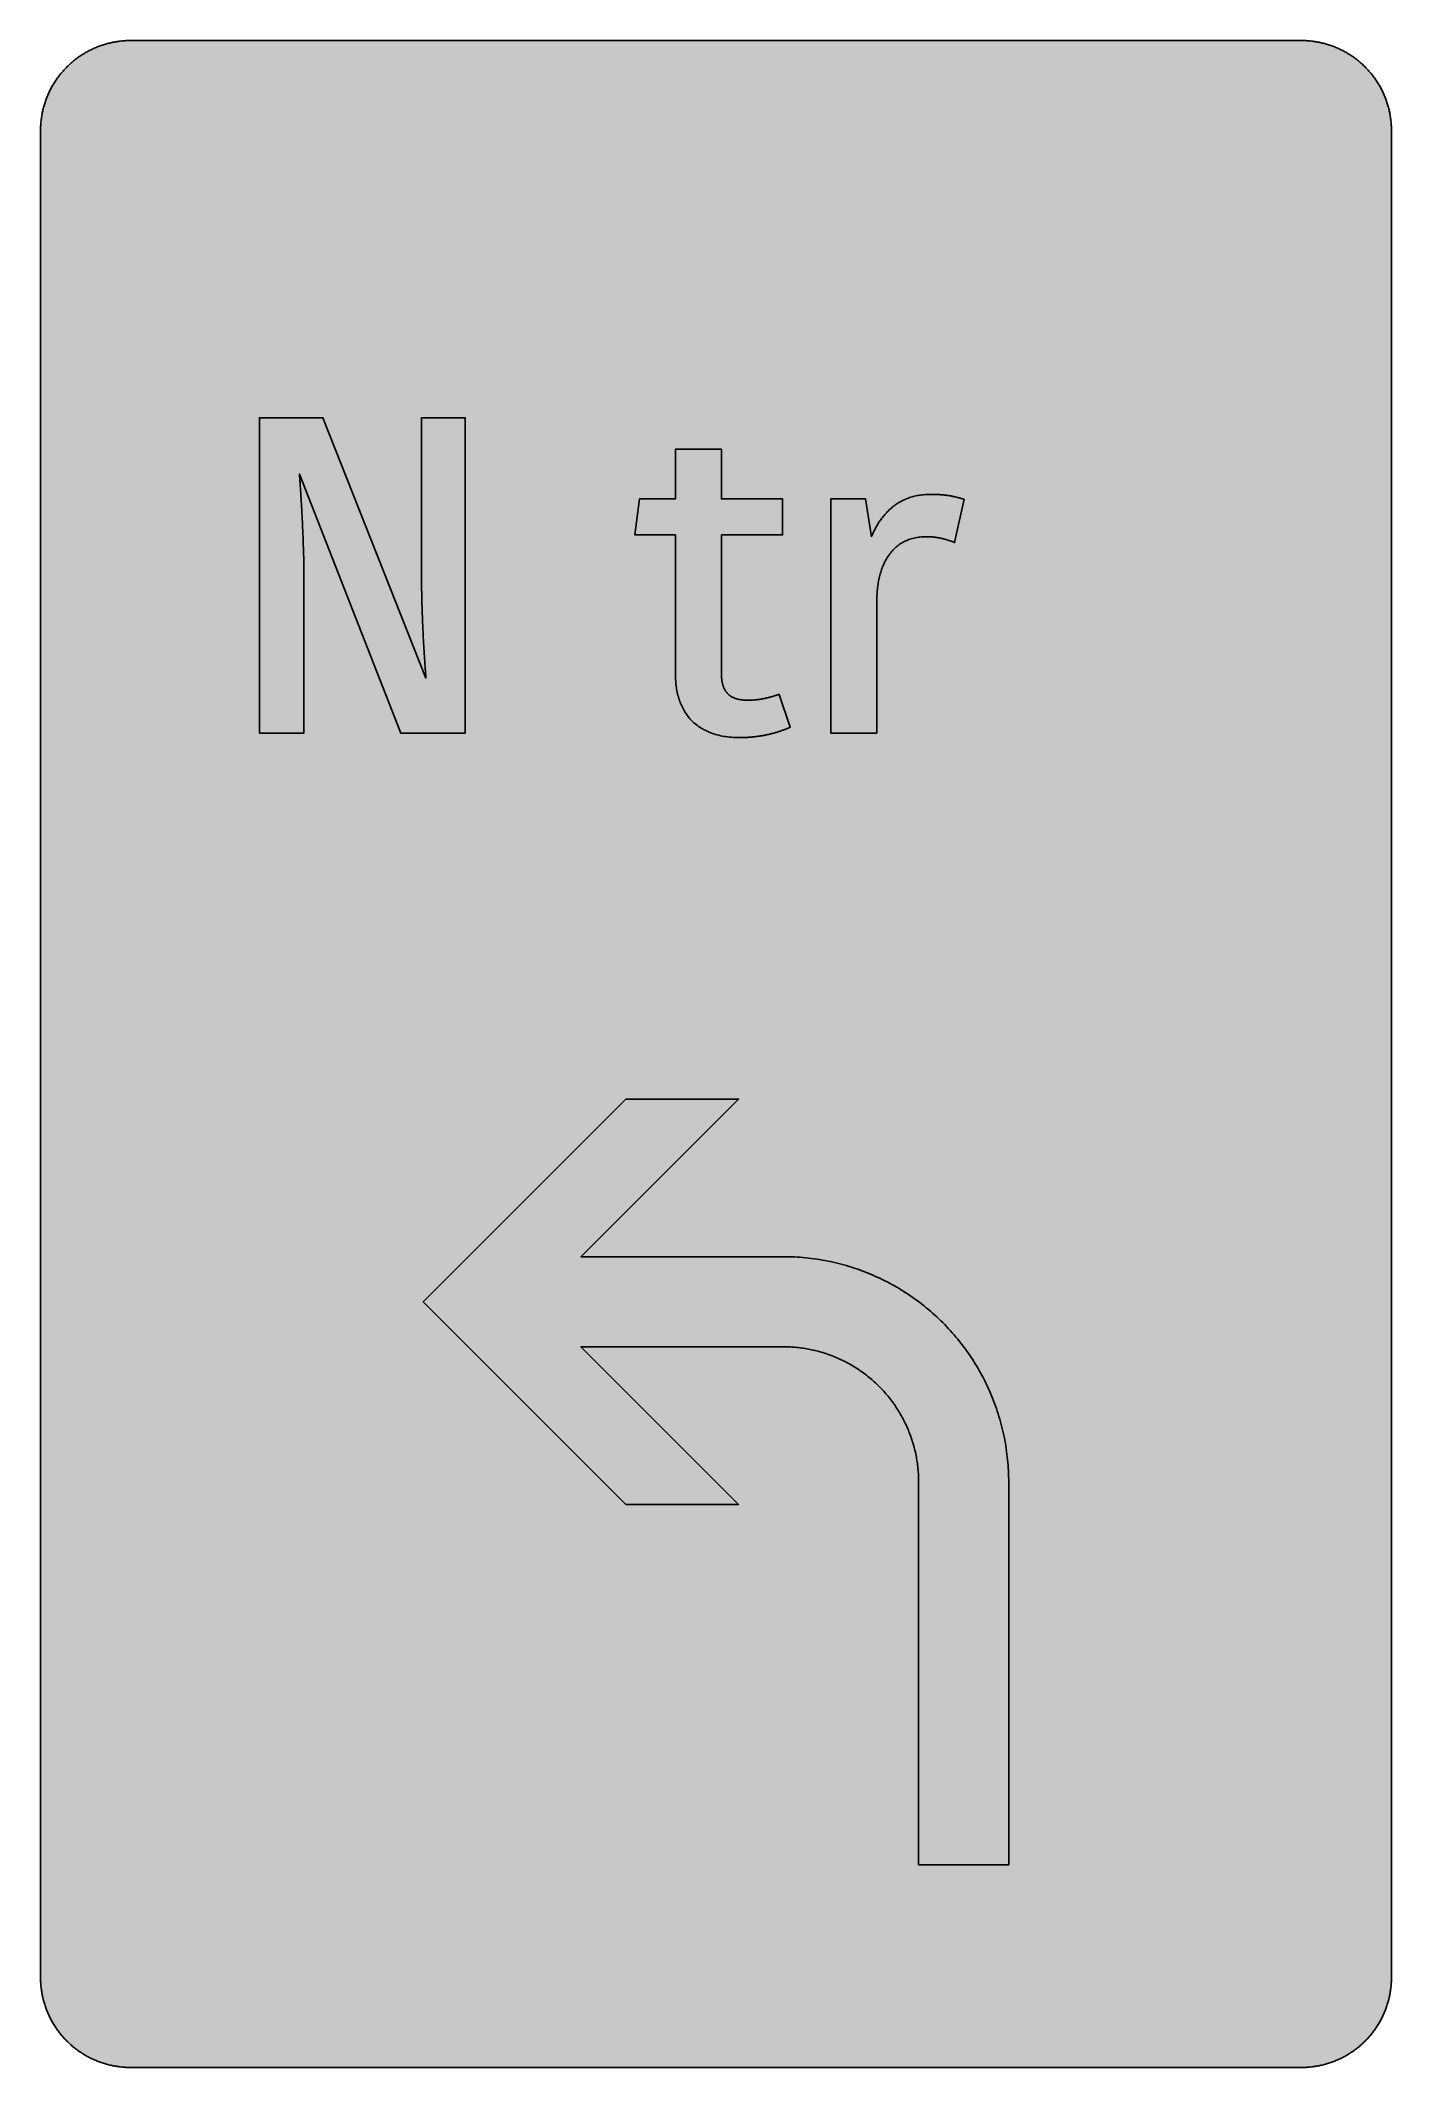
# Model space of a CAD drawing. Header units: millimetres. Extents: x 0 to 212, y 0 to 318.
import ezdxf

# ---------------------------------------------------------------- set-up
doc = ezdxf.new("R2010")
doc.units = ezdxf.units.MM

msp = doc.modelspace()

# ---------------------------------------------------------------- hatches: boundary and pattern name
for color, points in [(40, [(14.1633, 0.0536), (13.9878, 0.0533), (13.8125, 0.0559), (13.6373, 0.061), (13.462, 0.0686), (13.2893, 0.0787), (13.114, 0.0914), (12.9413, 0.1041), (12.7686, 0.1219), (12.5959, 0.1397), (12.4231, 0.16), (12.2504, 0.1829), (12.0777, 0.2057), (11.9075, 0.2337), (11.7373, 0.2616), (11.5672, 0.2921), (11.397, 0.3251), (11.2268, 0.3607), (11.0592, 0.3988), (10.8915, 0.4369), (10.7239, 0.4775), (10.5562, 0.5207), (10.3886, 0.5664), (10.2235, 0.6121), (10.0584, 0.6629), (9.8933, 0.7137), (9.7307, 0.7671), (9.5682, 0.8204), (9.4056, 0.8788), (9.2431, 0.9373), (9.083, 0.9982), (8.923, 1.0617), (8.763, 1.1252), (8.6055, 1.1938), (8.4455, 1.2624), (8.2906, 1.331), (8.1331, 1.4046), (7.9781, 1.4783), (7.8232, 1.5545), (7.6708, 1.6332), (7.5184, 1.7145), (7.366, 1.7958), (7.2161, 1.8796), (7.0663, 1.966), (6.919, 2.0523), (6.7716, 2.1438), (6.6243, 2.2352), (6.4795, 2.3266), (6.3348, 2.4232), (6.19, 2.5197), (6.0477, 2.6187), (5.908, 2.7178), (5.7683, 2.8194), (5.6286, 2.9235), (5.4915, 3.0302), (5.3543, 3.1369), (5.2197, 3.2461), (5.0851, 3.3579), (4.953, 3.4722), (4.8209, 3.5865), (4.6914, 3.7033), (4.5644, 3.8202), (4.4348, 3.9395), (4.3104, 4.0615), (4.1859, 4.1859), (4.0615, 4.3104), (3.9395, 4.4348), (3.8202, 4.5618), (3.7033, 4.6914), (3.5865, 4.8209), (3.4722, 4.953), (3.3579, 5.0851), (3.2487, 5.2197), (3.1369, 5.3543), (3.0302, 5.4915), (2.9235, 5.6286), (2.8194, 5.7683), (2.7178, 5.908), (2.6187, 6.0477), (2.5197, 6.19), (2.4232, 6.3348), (2.3266, 6.477), (2.2352, 6.6243), (2.1438, 6.7691), (2.0523, 6.9164), (1.966, 7.0663), (1.8796, 7.2161), (1.7958, 7.366), (1.7145, 7.5184), (1.6332, 7.6708), (1.5545, 7.8232), (1.4783, 7.9781), (1.4046, 8.1331), (1.331, 8.2906), (1.2598, 8.4455), (1.1913, 8.603), (1.1252, 8.763), (1.0592, 8.923), (0.9982, 9.083), (0.9373, 9.2431), (0.8763, 9.4056), (0.8204, 9.5682), (0.7645, 9.7307), (0.7112, 9.8933), (0.6604, 10.0584), (0.6121, 10.2235), (0.5639, 10.3911), (0.5207, 10.5562), (0.4775, 10.7239), (0.4343, 10.8915), (0.3962, 11.0592), (0.3607, 11.2268), (0.3251, 11.397), (0.2921, 11.5672), (0.2616, 11.7373), (0.2311, 11.9075), (0.2057, 12.0802), (0.1803, 12.2504), (0.1575, 12.4231), (0.1372, 12.5959), (0.1194, 12.7686), (0.1041, 12.9413), (0.0889, 13.1166), (0.0787, 13.2893), (0.0686, 13.4645), (0.061, 13.6373), (0.0559, 13.8125), (0.0508, 13.9878), (0.0508, 14.163), (0.0522, 303.4425), (0.0508, 303.6164), (0.0559, 303.7916), (0.061, 303.9669), (0.0686, 304.1396), (0.0787, 304.3149), (0.0889, 304.4876), (0.1041, 304.6628), (0.1194, 304.8356), (0.1372, 305.0083), (0.1575, 305.181), (0.1803, 305.3537), (0.2057, 305.5239), (0.2311, 305.6966), (0.2616, 305.8668), (0.2921, 306.037), (0.3251, 306.2072), (0.3607, 306.3748), (0.3962, 306.545), (0.4343, 306.7126), (0.4775, 306.8803), (0.5207, 307.0479), (0.5639, 307.213), (0.6121, 307.3781), (0.6604, 307.5432), (0.7112, 307.7083), (0.7645, 307.8734), (0.8204, 308.036), (0.8763, 308.1985), (0.9373, 308.3611), (0.9982, 308.5211), (1.0592, 308.6811), (1.1252, 308.8411), (1.1913, 308.9986), (1.2598, 309.1561), (1.331, 309.3136), (1.4046, 309.4685), (1.4783, 309.626), (1.5545, 309.7784), (1.6332, 309.9333), (1.7145, 310.0857), (1.7958, 310.2356), (1.8796, 310.388), (1.966, 310.5379), (2.0523, 310.6852), (2.1438, 310.8325), (2.2352, 310.9798), (2.3266, 311.1246), (2.4232, 311.2694), (2.5197, 311.4116), (2.6187, 311.5539), (2.7178, 311.6961), (2.8194, 311.8358), (2.9235, 311.9755), (3.0302, 312.1127), (3.1369, 312.2473), (3.2487, 312.3844), (3.3579, 312.5165), (3.4722, 312.6486), (3.5865, 312.7807), (3.7033, 312.9102), (3.8202, 313.0398), (3.9395, 313.1668), (4.0615, 313.2938), (4.1859, 313.4182), (4.3104, 313.5401), (4.4348, 313.6621), (4.5644, 313.784), (4.6914, 313.9008), (4.8209, 314.0177), (4.953, 314.132), (5.0851, 314.2437), (5.2197, 314.3555), (5.3543, 314.4647), (5.4915, 314.5739), (5.6286, 314.6781), (5.7683, 314.7822), (5.908, 314.8838), (6.0477, 314.9854), (6.19, 315.0845), (6.3348, 315.181), (6.4795, 315.275), (6.6243, 315.3689), (6.7716, 315.4604), (6.919, 315.5493), (7.0663, 315.6382), (7.2161, 315.7245), (7.366, 315.8084), (7.5184, 315.8896), (7.6708, 315.9709), (7.8232, 316.0471), (7.9781, 316.1233), (8.1331, 316.1995), (8.2906, 316.2706), (8.4455, 316.3418), (8.6055, 316.4103), (8.763, 316.4789), (8.923, 316.5424), (9.083, 316.6059), (9.2431, 316.6669), (9.4056, 316.7253), (9.5682, 316.7837), (9.7307, 316.8371), (9.8933, 316.8904), (10.0584, 316.9412), (10.2235, 316.992), (10.3886, 317.0377), (10.5562, 317.0834), (10.7239, 317.1266), (10.8915, 317.1673), (11.0592, 317.2079), (11.2268, 317.2435), (11.397, 317.279), (11.5672, 317.312), (11.7373, 317.3425), (11.9075, 317.3705), (12.0777, 317.3984), (12.2504, 317.4213), (12.4231, 317.4441), (12.5959, 317.4644), (12.7686, 317.4822), (12.9413, 317.5), (13.114, 317.5127), (13.2893, 317.5254), (13.462, 317.5356), (13.6373, 317.5432), (13.8125, 317.5483), (13.9878, 317.5508), (14.163, 317.5533), (197.6078, 317.5536), (197.7822, 317.5508), (197.9574, 317.5483), (198.1327, 317.5432), (198.3054, 317.5356), (198.4807, 317.5254), (198.6534, 317.5127), (198.8287, 317.5), (199.0014, 317.4822), (199.1741, 317.4644), (199.3468, 317.4441), (199.5195, 317.4213), (199.6897, 317.3984), (199.8624, 317.3705), (200.0326, 317.3425), (200.2028, 317.312), (200.373, 317.279), (200.5432, 317.2435), (200.7108, 317.2079), (200.8784, 317.1673), (201.0461, 317.1266), (201.2137, 317.0834), (201.3788, 317.0377), (201.5465, 316.992), (201.7116, 316.9412), (201.8767, 316.8904), (202.0392, 316.8371), (202.2018, 316.7837), (202.3643, 316.7253), (202.5269, 316.6669), (202.6869, 316.6059), (202.8469, 316.5424), (203.007, 316.4789), (203.167, 316.4103), (203.3245, 316.3418), (203.4794, 316.2706), (203.6369, 316.1995), (203.7918, 316.1233), (203.9468, 316.0471), (204.0992, 315.9709), (204.2516, 315.8896), (204.404, 315.8084), (204.5538, 315.7245), (204.7037, 315.6382), (204.8535, 315.5493), (205.0009, 315.4604), (205.1456, 315.3689), (205.293, 315.275), (205.4352, 315.181), (205.58, 315.0845), (205.7222, 314.9854), (205.8619, 314.8838), (206.0016, 314.7822), (206.1413, 314.6781), (206.2785, 314.5739), (206.4156, 314.4647), (206.5503, 314.3555), (206.6849, 314.2437), (206.817, 314.132), (206.949, 314.0177), (207.0786, 313.9008), (207.2081, 313.784), (207.3351, 313.6621), (207.4596, 313.5401), (207.584, 313.4182), (207.7085, 313.2938), (207.8304, 313.1668), (207.9498, 313.0398), (208.0666, 312.9102), (208.1835, 312.7807), (208.2978, 312.6486), (208.4121, 312.5165), (208.5238, 312.3844), (208.6331, 312.2473), (208.7397, 312.1127), (208.8464, 311.9755), (208.9506, 311.8358), (209.0522, 311.6961), (209.1512, 311.5539), (209.2503, 311.4116), (209.3468, 311.2694), (209.4433, 311.1246), (209.5348, 310.9798), (209.6262, 310.8325), (209.7176, 310.6852), (209.804, 310.5379), (209.8904, 310.388), (209.9742, 310.2356), (210.0555, 310.0857), (210.1367, 309.9333), (210.2155, 309.7784), (210.2917, 309.626), (210.3653, 309.4685), (210.439, 309.3136), (210.5076, 309.1561), (210.5762, 308.9986), (210.6447, 308.8411), (210.7082, 308.6811), (210.7717, 308.5211), (210.8327, 308.3611), (210.8911, 308.1985), (210.9495, 308.036), (211.0029, 307.8734), (211.0562, 307.7083), (211.107, 307.5432), (211.1578, 307.3781), (211.2035, 307.213), (211.2493, 307.0479), (211.2924, 306.8803), (211.3331, 306.7126), (211.3712, 306.545), (211.4093, 306.3748), (211.4448, 306.2072), (211.4779, 306.037), (211.5083, 305.8668), (211.5363, 305.6966), (211.5642, 305.5239), (211.5871, 305.3537), (211.6099, 305.181), (211.6303, 305.0083), (211.648, 304.8356), (211.6658, 304.6628), (211.6785, 304.4876), (211.6912, 304.3149), (211.7014, 304.1396), (211.709, 303.9669), (211.7141, 303.7916), (211.7166, 303.6164), (211.7166, 303.4411), (211.7189, 14.1647), (211.7166, 13.9878), (211.7141, 13.8125), (211.709, 13.6373), (211.7014, 13.4645), (211.6912, 13.2893), (211.6785, 13.1166), (211.6658, 12.9413), (211.648, 12.7686), (211.6303, 12.5959), (211.6099, 12.4231), (211.5871, 12.2504), (211.5642, 12.0802), (211.5363, 11.9075), (211.5083, 11.7373), (211.4779, 11.5672), (211.4448, 11.397), (211.4093, 11.2268), (211.3712, 11.0592), (211.3331, 10.8915), (211.2924, 10.7239), (211.2493, 10.5562), (211.2035, 10.3911), (211.1578, 10.2235), (211.107, 10.0584), (211.0562, 9.8933), (211.0029, 9.7307), (210.9495, 9.5682), (210.8911, 9.4056), (210.8327, 9.2431), (210.7717, 9.083), (210.7082, 8.923), (210.6447, 8.763), (210.5762, 8.603), (210.5076, 8.4455), (210.439, 8.2906), (210.3653, 8.1331), (210.2917, 7.9781), (210.2155, 7.8232), (210.1367, 7.6708), (210.0555, 7.5184), (209.9742, 7.366), (209.8904, 7.2161), (209.804, 7.0663), (209.7176, 6.9164), (209.6262, 6.7691), (209.5348, 6.6243), (209.4433, 6.477), (209.3468, 6.3348), (209.2503, 6.19), (209.1512, 6.0477), (209.0522, 5.908), (208.9506, 5.7683), (208.8464, 5.6286), (208.7397, 5.4915), (208.6331, 5.3543), (208.5238, 5.2197), (208.4121, 5.0851), (208.2978, 4.953), (208.1835, 4.8209), (208.0666, 4.6914), (207.9498, 4.5618), (207.8304, 4.4348), (207.7085, 4.3104), (207.584, 4.1859), (207.4596, 4.0615), (207.3351, 3.9395), (207.2081, 3.8202), (207.0786, 3.7033), (206.949, 3.5865), (206.817, 3.4722), (206.6849, 3.3579), (206.5503, 3.2461), (206.4156, 3.1369), (206.2785, 3.0302), (206.1413, 2.9235), (206.0016, 2.8194), (205.8619, 2.7178), (205.7222, 2.6187), (205.58, 2.5197), (205.4352, 2.4232), (205.293, 2.3266), (205.1456, 2.2352), (205.0009, 2.1438), (204.8535, 2.0523), (204.7037, 1.966), (204.5538, 1.8796), (204.404, 1.7958), (204.2516, 1.7145), (204.0992, 1.6332), (203.9468, 1.5545), (203.7918, 1.4783), (203.6369, 1.4046), (203.4794, 1.331), (203.3245, 1.2624), (203.167, 1.1938), (203.007, 1.1252), (202.8469, 1.0617), (202.6869, 0.9982), (202.5269, 0.9373), (202.3643, 0.8788), (202.2018, 0.8204), (202.0392, 0.7671), (201.8767, 0.7137), (201.7116, 0.6629), (201.5465, 0.6121), (201.3788, 0.5664), (201.2137, 0.5207), (201.0461, 0.4775), (200.8784, 0.4369), (200.7108, 0.3988), (200.5432, 0.3607), (200.373, 0.3251), (200.2028, 0.2921), (200.0326, 0.2616), (199.8624, 0.2337), (199.6897, 0.2057), (199.5195, 0.1829), (199.3468, 0.16), (199.1741, 0.1397), (199.0014, 0.1219), (198.8287, 0.1041), (198.6534, 0.0914), (198.4807, 0.0787), (198.3054, 0.0686), (198.1327, 0.061), (197.9574, 0.0559), (197.7822, 0.0533), (197.6069, 0.0533)]), (59, [(66.5868, 209.0744), (66.5868, 258.4619), (59.7422, 258.4619), (59.7422, 234.2621), (59.7408, 233.8654), (59.7433, 233.4692), (59.7459, 233.0729), (59.7484, 232.6792), (59.7535, 232.2855), (59.7586, 231.8944), (59.7637, 231.5058), (59.7713, 231.1171), (59.7789, 230.7311), (59.7865, 230.3475), (59.7967, 229.9665), (59.8068, 229.5855), (59.817, 229.2096), (59.8272, 228.8362), (59.8399, 228.4654), (59.85, 228.0971), (59.8627, 227.7339), (59.878, 227.3732), (59.8907, 227.0176), (59.9034, 226.6645), (59.9186, 226.314), (59.9338, 225.9711), (59.9491, 225.6307), (59.9643, 225.2929), (59.9796, 224.9627), (59.9948, 224.6376), (60.0126, 224.315), (60.0278, 224.0001), (60.0431, 223.6902), (60.0608, 223.3854), (60.0761, 223.0882), (60.0939, 222.7961), (60.1091, 222.5091), (60.1269, 222.2297), (60.1421, 221.9554), (60.1599, 221.6887), (60.1751, 221.4296), (60.1929, 221.1781), (60.2082, 220.9317), (60.2234, 220.693), (60.2386, 220.4644), (60.2539, 220.2409), (60.2691, 220.0275), (60.2818, 219.8218), (60.2971, 219.6236), (60.3098, 219.4331), (60.3225, 219.2528), (60.3352, 219.0801), (60.3479, 218.9175), (60.3606, 218.7626), (60.3707, 218.6203), (60.3809, 218.4857), (60.391, 218.3587), (60.4012, 218.2444), (60.4088, 218.1403), (60.4164, 218.0463), (60.4241, 217.9625), (60.4291, 217.8888), (60.4342, 217.8253), (60.4393, 217.7745), (60.4418, 217.7339), (60.4444, 217.7034), (60.4469, 217.6856), (60.4469, 217.6805), (44.2916, 258.4619), (34.3436, 258.4619), (34.3436, 209.0744), (41.3272, 209.0744), (41.3272, 233.274), (41.3258, 233.6038), (41.3233, 233.9416), (41.3207, 234.2794), (41.3182, 234.6198), (41.3131, 234.9627), (41.308, 235.3081), (41.3029, 235.6536), (41.2953, 236.0016), (41.2877, 236.3521), (41.2801, 236.7001), (41.2699, 237.0531), (41.2598, 237.4036), (41.2496, 237.7542), (41.2394, 238.1047), (41.2267, 238.4577), (41.2166, 238.8057), (41.2039, 239.1562), (41.1886, 239.5042), (41.1759, 239.8497), (41.1632, 240.1951), (41.148, 240.538), (41.1328, 240.8784), (41.1175, 241.2162), (41.1023, 241.5515), (41.087, 241.8842), (41.0718, 242.2144), (41.054, 242.5395), (41.0388, 242.8596), (41.0235, 243.1771), (41.0058, 243.492), (40.9905, 243.7994), (40.9727, 244.1016), (40.9575, 244.4013), (40.9397, 244.6934), (40.9245, 244.9805), (40.9067, 245.2624), (40.8915, 245.5367), (40.8762, 245.806), (40.8584, 246.0676), (40.8432, 246.3216), (40.828, 246.5705), (40.8127, 246.8093), (40.7975, 247.0429), (40.7848, 247.2665), (40.7695, 247.4824), (40.7568, 247.6881), (40.7441, 247.8862), (40.7314, 248.0767), (40.7187, 248.2545), (40.706, 248.4247), (40.6959, 248.5847), (40.6857, 248.7346), (40.6756, 248.8743), (40.6679, 249.0038), (40.6578, 249.1207), (40.6502, 249.2273), (40.6451, 249.3213), (40.6375, 249.4051), (40.6324, 249.4763), (40.6273, 249.5347), (40.6248, 249.5804), (40.6222, 249.6134), (40.6197, 249.6337), (40.6197, 249.6414), (56.4967, 209.0744)]), (59, [(99.5355, 218.2467), (99.5375, 217.9777), (99.5426, 217.7136), (99.5553, 217.4519), (99.5705, 217.1929), (99.5909, 216.9363), (99.6163, 216.6798), (99.6467, 216.4283), (99.6823, 216.1794), (99.7204, 215.933), (99.7636, 215.6892), (99.8118, 215.4479), (99.8652, 215.2117), (99.9236, 214.9754), (99.9871, 214.7443), (100.0557, 214.5157), (100.1268, 214.2896), (100.2055, 214.0687), (100.2868, 213.8502), (100.3732, 213.6343), (100.4646, 213.421), (100.5611, 213.2127), (100.6627, 213.0069), (100.7694, 212.8063), (100.8812, 212.6082), (100.998, 212.4126), (101.1199, 212.2221), (101.2444, 212.0367), (101.3765, 211.8538), (101.5136, 211.676), (101.6533, 211.5007), (101.8007, 211.3305), (101.9505, 211.1629), (102.108, 211.0003), (102.268, 210.8429), (102.4357, 210.6879), (102.6058, 210.5381), (102.7836, 210.3933), (102.9665, 210.2536), (103.1519, 210.1164), (103.345, 209.9869), (103.5431, 209.8599), (103.7463, 209.738), (103.952, 209.6186), (104.1654, 209.5068), (104.3838, 209.4001), (104.6074, 209.296), (104.836, 209.1995), (105.0722, 209.108), (105.3109, 209.0191), (105.5548, 208.9379), (105.8062, 208.8617), (106.0628, 208.7905), (106.3219, 208.722), (106.5886, 208.6635), (106.8603, 208.6077), (107.1372, 208.5569), (107.4217, 208.5137), (107.7087, 208.4756), (108.0033, 208.4426), (108.3031, 208.4146), (108.6079, 208.3943), (108.9177, 208.3791), (109.2327, 208.3714), (109.5553, 208.3664), (109.6823, 208.3689), (109.8118, 208.3689), (109.9414, 208.3714), (110.0684, 208.374), (110.1979, 208.3765), (110.3249, 208.3816), (110.4544, 208.3867), (110.5814, 208.3918), (110.711, 208.3968), (110.838, 208.4045), (110.965, 208.4121), (111.0945, 208.4197), (111.2215, 208.4299), (111.3485, 208.44), (111.4755, 208.4502), (111.6025, 208.4629), (111.7295, 208.4756), (111.8565, 208.4883), (111.9835, 208.501), (112.1105, 208.5162), (112.2375, 208.5315), (112.3645, 208.5492), (112.489, 208.5645), (112.616, 208.5823), (112.7404, 208.6026), (112.8674, 208.6204), (112.9919, 208.6407), (113.1189, 208.6635), (113.2434, 208.6839), (113.3704, 208.7067), (113.4948, 208.7321), (113.6193, 208.755), (113.7437, 208.7804), (113.8682, 208.8058), (113.9927, 208.8337), (114.1171, 208.8617), (114.2416, 208.8896), (114.366, 208.9201), (114.488, 208.948), (114.6124, 208.981), (114.7369, 209.0115), (114.8588, 209.0445), (114.9833, 209.0776), (115.1052, 209.1131), (115.2296, 209.1487), (115.3516, 209.1842), (115.4735, 209.2223), (115.5954, 209.2604), (115.7173, 209.2985), (115.8392, 209.3392), (115.9612, 209.3798), (116.0831, 209.4205), (116.205, 209.4636), (116.3244, 209.5068), (116.4463, 209.55), (116.5682, 209.5957), (116.6876, 209.6414), (116.807, 209.6897), (116.9289, 209.7354), (117.0483, 209.7862), (117.1677, 209.8345), (117.287, 209.8853), (117.4064, 209.9361), (117.5258, 209.9894), (115.7633, 215.1419), (115.6767, 215.1101), (115.5903, 215.0821), (115.5065, 215.0542), (115.4227, 215.0262), (115.3389, 214.9983), (115.2576, 214.9704), (115.1738, 214.945), (115.0925, 214.9196), (115.0112, 214.8942), (114.9299, 214.8688), (114.8512, 214.8434), (114.7699, 214.8205), (114.6912, 214.7976), (114.6124, 214.7748), (114.5337, 214.7519), (114.4549, 214.7291), (114.3787, 214.7087), (114.3, 214.6859), (114.2238, 214.6656), (114.1476, 214.6452), (114.0714, 214.6275), (113.9952, 214.6071), (113.919, 214.5894), (113.8428, 214.5716), (113.7691, 214.5538), (113.6929, 214.536), (113.6193, 214.5208), (113.5456, 214.503), (113.4694, 214.4878), (113.3958, 214.4725), (113.3221, 214.4573), (113.2484, 214.4446), (113.1748, 214.4293), (113.1011, 214.4166), (113.0275, 214.4039), (112.9563, 214.3912), (112.8827, 214.3785), (112.809, 214.3684), (112.7354, 214.3557), (112.6642, 214.3455), (112.5906, 214.3354), (112.5195, 214.3252), (112.4458, 214.3176), (112.3721, 214.3074), (112.301, 214.2998), (112.2274, 214.2922), (112.1537, 214.2846), (112.08, 214.2769), (112.0089, 214.2693), (111.9353, 214.2642), (111.8616, 214.2592), (111.7879, 214.2541), (111.7143, 214.249), (111.6406, 214.2439), (111.567, 214.2388), (111.4933, 214.2363), (111.4196, 214.2338), (111.346, 214.2312), (111.2698, 214.2287), (111.1961, 214.2261), (111.1199, 214.2236), (111.0463, 214.2236), (110.9701, 214.2236), (110.8939, 214.2236), (110.7465, 214.2236), (110.6018, 214.2261), (110.4621, 214.2338), (110.3249, 214.2414), (110.1903, 214.2515), (110.0582, 214.2642), (109.9287, 214.2769), (109.8042, 214.2947), (109.6823, 214.315), (109.5604, 214.3354), (109.4461, 214.3582), (109.3318, 214.3836), (109.22, 214.4116), (109.1133, 214.442), (109.0066, 214.4751), (108.905, 214.5081), (108.806, 214.5436), (108.7069, 214.5843), (108.6129, 214.6249), (108.5215, 214.6681), (108.4326, 214.7113), (108.3462, 214.7595), (108.2624, 214.8078), (108.1811, 214.8586), (108.1049, 214.9119), (108.0287, 214.9678), (107.9551, 215.0262), (107.884, 215.0847), (107.8154, 215.1456), (107.7493, 215.2091), (107.6833, 215.2752), (107.6223, 215.3437), (107.5639, 215.4123), (107.5055, 215.4834), (107.4522, 215.5571), (107.3988, 215.6333), (107.3506, 215.712), (107.3023, 215.7908), (107.2566, 215.8721), (107.2109, 215.9559), (107.1702, 216.0422), (107.1321, 216.1286), (107.094, 216.2175), (107.0585, 216.3089), (107.0254, 216.4029), (106.9924, 216.4969), (106.9645, 216.5934), (106.9365, 216.6925), (106.9111, 216.7941), (106.8857, 216.8957), (106.8654, 217.0024), (106.8451, 217.109), (106.8248, 217.2157), (106.8095, 217.3249), (106.7943, 217.4367), (106.7816, 217.551), (106.7689, 217.6678), (106.7587, 217.7847), (106.7511, 217.9041), (106.7435, 218.0234), (106.7384, 218.1479), (106.7359, 218.2724), (106.7333, 218.3994), (106.7308, 218.5264), (106.7333, 240.1175), (116.3285, 240.1175), (116.3285, 245.7619), (106.7333, 245.7619), (106.7333, 253.523), (99.5355, 253.523), (99.5355, 245.7619), (93.8911, 245.7619), (93.1855, 240.1175), (99.5355, 240.1175)]), (59, [(138.8346, 239.8349), (138.905, 239.8344), (138.9786, 239.8319), (139.0498, 239.8319), (139.1209, 239.8293), (139.192, 239.8293), (139.2631, 239.8268), (139.3342, 239.8243), (139.4028, 239.8192), (139.4739, 239.8166), (139.5425, 239.8116), (139.6111, 239.809), (139.6822, 239.8039), (139.7508, 239.7989), (139.8194, 239.7938), (139.888, 239.7862), (139.954, 239.7785), (140.0226, 239.7735), (140.0912, 239.7658), (140.1572, 239.7582), (140.2258, 239.7481), (140.2918, 239.7404), (140.3604, 239.7303), (140.4264, 239.7201), (140.495, 239.71), (140.5611, 239.6998), (140.6271, 239.6896), (140.6957, 239.6769), (140.7617, 239.6668), (140.8278, 239.6541), (140.8963, 239.6414), (140.9624, 239.6287), (141.031, 239.6134), (141.097, 239.5982), (141.163, 239.5855), (141.2316, 239.5703), (141.2977, 239.555), (141.3662, 239.5372), (141.4323, 239.522), (141.5009, 239.5042), (141.5694, 239.4864), (141.6355, 239.4687), (141.7041, 239.4509), (141.7726, 239.4306), (141.8412, 239.4102), (141.9098, 239.3925), (141.9784, 239.3696), (142.0495, 239.3493), (142.1181, 239.329), (142.1867, 239.3061), (142.2578, 239.2832), (142.3289, 239.2604), (142.4, 239.2375), (142.4711, 239.2147), (142.5423, 239.1893), (142.6134, 239.1639), (142.6845, 239.1385), (142.7582, 239.1131), (142.8318, 239.0877), (142.9055, 239.0597), (142.9791, 239.0318), (143.0528, 239.0038), (143.1265, 238.9759), (143.2027, 238.9454), (143.2789, 238.9175), (144.7617, 245.6914), (144.6911, 245.7094), (144.6225, 245.7298), (144.5539, 245.7501), (144.4854, 245.7679), (144.4168, 245.7882), (144.3507, 245.806), (144.2822, 245.8263), (144.2136, 245.8441), (144.1475, 245.8644), (144.0815, 245.8822), (144.0129, 245.8999), (143.9469, 245.9177), (143.8783, 245.938), (143.8123, 245.9558), (143.7437, 245.9736), (143.6776, 245.9888), (143.6091, 246.0066), (143.5405, 246.0244), (143.4719, 246.0422), (143.4059, 246.0574), (143.3347, 246.0752), (143.2662, 246.0904), (143.1976, 246.1057), (143.1265, 246.1209), (143.0579, 246.1362), (142.9868, 246.1514), (142.9131, 246.1666), (142.842, 246.1819), (142.7683, 246.1971), (142.6947, 246.2098), (142.621, 246.2225), (142.5473, 246.2378), (142.4711, 246.2505), (142.3949, 246.2632), (142.3187, 246.2759), (142.24, 246.286), (142.1613, 246.2987), (142.08, 246.3114), (141.9987, 246.3216), (141.9174, 246.3317), (141.8336, 246.3419), (141.7498, 246.3521), (141.6634, 246.3622), (141.5771, 246.3724), (141.4907, 246.38), (141.4018, 246.3876), (141.3104, 246.3978), (141.2189, 246.4054), (141.1249, 246.4105), (141.031, 246.4181), (140.9344, 246.4257), (140.8379, 246.4308), (140.7389, 246.4359), (140.6373, 246.441), (140.5357, 246.446), (140.4315, 246.4511), (140.3274, 246.4537), (140.2207, 246.4562), (140.1115, 246.4587), (139.9997, 246.4613), (139.888, 246.4638), (139.7737, 246.4664), (139.6568, 246.4664), (139.54, 246.4664), (139.3088, 246.4638), (139.0828, 246.4587), (138.8593, 246.4486), (138.6383, 246.4333), (138.4224, 246.413), (138.2065, 246.3927), (137.9957, 246.3648), (137.7874, 246.3343), (137.5816, 246.3013), (137.381, 246.2632), (137.1803, 246.22), (136.9847, 246.1743), (136.7917, 246.126), (136.6012, 246.0727), (136.4132, 246.0168), (136.2278, 245.9558), (136.0475, 245.8923), (135.8671, 245.8263), (135.6919, 245.7552), (135.5192, 245.6815), (135.3464, 245.6053), (135.1788, 245.524), (135.0137, 245.4402), (134.8511, 245.3538), (134.6911, 245.2649), (134.5336, 245.171), (134.3787, 245.0744), (134.2238, 244.9754), (134.0739, 244.8738), (133.9266, 244.7696), (133.7818, 244.663), (133.6396, 244.5512), (133.4999, 244.4394), (133.3627, 244.3226), (133.2255, 244.2058), (133.0935, 244.0838), (132.9614, 243.9619), (132.8344, 243.8349), (132.7074, 243.7054), (132.5855, 243.5758), (132.4635, 243.4412), (132.3442, 243.3066), (132.2248, 243.1694), (132.1105, 243.0297), (131.9987, 242.8875), (131.887, 242.7427), (131.7777, 242.5954), (131.6711, 242.4481), (131.5669, 242.2982), (131.4653, 242.1458), (131.3637, 241.9909), (131.2647, 241.8334), (131.1681, 241.6759), (131.0742, 241.5159), (130.9802, 241.3559), (130.8887, 241.1933), (130.7998, 241.0282), (130.7135, 240.8606), (130.6271, 240.6929), (130.5433, 240.5253), (130.462, 240.3526), (130.3807, 240.1824), (130.302, 240.0071), (130.2258, 239.8344), (129.311, 245.7619), (123.8772, 245.7619), (123.8772, 209.0744), (131.0749, 209.0744), (131.0749, 229.5342), (131.0742, 229.7989), (131.0792, 230.0656), (131.0894, 230.3297), (131.0996, 230.5914), (131.1148, 230.8504), (131.1351, 231.107), (131.1554, 231.3635), (131.1808, 231.615), (131.2113, 231.8664), (131.2418, 232.1154), (131.2799, 232.3617), (131.318, 232.6056), (131.3612, 232.8469), (131.4069, 233.0856), (131.4577, 233.3193), (131.5136, 233.553), (131.5695, 233.7841), (131.6304, 234.0102), (131.6965, 234.2337), (131.765, 234.4547), (131.8387, 234.6706), (131.9149, 234.8865), (131.9936, 235.0973), (132.0775, 235.3031), (132.1664, 235.5063), (132.2578, 235.7069), (132.3518, 235.9025), (132.4534, 236.0955), (132.555, 236.2835), (132.6642, 236.4689), (132.7734, 236.6493), (132.8903, 236.8271), (133.0096, 236.9998), (133.1341, 237.1674), (133.2611, 237.33), (133.3932, 237.49), (133.5278, 237.6449), (133.6675, 237.7948), (133.8123, 237.9396), (133.9596, 238.0818), (134.112, 238.2164), (134.2695, 238.3485), (134.4295, 238.4755), (134.5946, 238.5949), (134.7648, 238.7117), (134.9375, 238.8235), (135.1178, 238.9276), (135.3007, 239.0267), (135.4861, 239.1232), (135.6766, 239.2121), (135.8748, 239.2959), (136.0729, 239.3721), (136.2786, 239.4458), (136.4869, 239.5118), (136.7028, 239.5703), (136.9212, 239.6261), (137.1422, 239.6744), (137.3708, 239.715), (137.602, 239.7506), (137.8382, 239.7811), (138.082, 239.8039), (138.3259, 239.8192), (138.5773, 239.8293), (138.8339, 239.8344)]), (59, [(151.7467, 31.8036), (151.7467, 91.7758), (151.7421, 92.2122), (151.7345, 92.6516), (151.7218, 93.0885), (151.7015, 93.5228), (151.6786, 93.9597), (151.6482, 94.394), (151.6126, 94.8284), (151.572, 95.2602), (151.5262, 95.692), (151.4754, 96.1238), (151.4196, 96.5556), (151.3586, 96.9848), (151.2926, 97.4115), (151.2214, 97.8383), (151.1427, 98.265), (151.0614, 98.6892), (150.9751, 99.1108), (150.8811, 99.5324), (150.7846, 99.9541), (150.6804, 100.3732), (150.5737, 100.7897), (150.462, 101.2063), (150.3426, 101.6203), (150.2207, 102.0343), (150.0937, 102.4458), (149.9591, 102.8548), (149.8219, 103.2637), (149.6797, 103.6701), (149.5323, 104.074), (149.3799, 104.4753), (149.2225, 104.8766), (149.0599, 105.2754), (148.8923, 105.6716), (148.7221, 106.0653), (148.5443, 106.4565), (148.3639, 106.8476), (148.176, 107.2363), (147.9855, 107.6223), (147.7899, 108.0059), (147.5892, 108.3869), (147.3835, 108.7653), (147.1752, 109.1413), (146.9593, 109.5146), (146.7409, 109.8855), (146.5174, 110.2563), (146.2888, 110.6221), (146.0551, 110.9853), (145.8189, 111.346), (145.5776, 111.7041), (145.3286, 112.0597), (145.0797, 112.4128), (144.8232, 112.7633), (144.5641, 113.1087), (144.2974, 113.4542), (144.0307, 113.7945), (143.7564, 114.1324), (143.4795, 114.4676), (143.1976, 114.7978), (142.9106, 115.1255), (142.6185, 115.4532), (142.3238, 115.7732), (142.0241, 116.0932), (141.7218, 116.4082), (141.412, 116.7206), (141.1021, 117.028), (140.7846, 117.3302), (140.4671, 117.6299), (140.1445, 117.9246), (139.8194, 118.2167), (139.4917, 118.5037), (139.159, 118.7856), (138.8262, 119.0625), (138.4884, 119.3368), (138.1455, 119.6061), (137.8026, 119.8702), (137.4546, 120.1293), (137.1067, 120.3858), (136.7536, 120.6348), (136.398, 120.8837), (136.0399, 121.125), (135.6792, 121.3612), (135.316, 121.5949), (134.9502, 121.8235), (134.5794, 122.047), (134.2085, 122.2654), (133.8351, 122.4813), (133.4592, 122.6896), (133.0808, 122.8954), (132.6998, 123.096), (132.3162, 123.2916), (131.9301, 123.4821), (131.5415, 123.6701), (131.1504, 123.8504), (130.7592, 124.0282), (130.3655, 124.1984), (129.9693, 124.366), (129.5705, 124.5286), (129.1692, 124.6861), (128.7678, 124.8385), (128.3614, 124.9858), (127.9576, 125.128), (127.5486, 125.2677), (127.1397, 125.3998), (126.7282, 125.5268), (126.3142, 125.6487), (125.9002, 125.7681), (125.4836, 125.8799), (125.0671, 125.9891), (124.648, 126.0907), (124.2263, 126.1872), (123.8047, 126.2812), (123.383, 126.3675), (122.9589, 126.4514), (122.5321, 126.5276), (122.1054, 126.5987), (121.6762, 126.6647), (121.2494, 126.7282), (120.8176, 126.7841), (120.3858, 126.8349), (119.954, 126.8806), (119.5222, 126.9187), (119.0879, 126.9543), (118.6536, 126.9848), (118.2167, 127.0102), (117.7798, 127.0279), (117.3429, 127.0406), (116.906, 127.0508), (116.4666, 127.0533), (84.7189, 127.0536), (109.4133, 151.7481), (91.7744, 151.7481), (60.0244, 119.9981), (91.7744, 88.2481), (109.4133, 88.2481), (84.7189, 112.9425), (116.4689, 112.9425), (116.7308, 112.9386), (116.9924, 112.9335), (117.2566, 112.9259), (117.5182, 112.9157), (117.7798, 112.9005), (118.0389, 112.8827), (118.3005, 112.8624), (118.5596, 112.837), (118.8187, 112.809), (119.0777, 112.7785), (119.3368, 112.7455), (119.5934, 112.71), (119.8499, 112.6693), (120.1064, 112.6261), (120.363, 112.5804), (120.617, 112.5296), (120.871, 112.4788), (121.125, 112.4229), (121.3764, 112.3645), (121.6279, 112.3036), (121.8768, 112.2375), (122.1283, 112.1715), (122.3772, 112.1004), (122.6236, 112.0267), (122.87, 111.9505), (123.1163, 111.8692), (123.3602, 111.7879), (123.604, 111.7016), (123.8479, 111.6127), (124.0892, 111.5212), (124.3305, 111.4273), (124.5692, 111.3307), (124.8054, 111.2291), (125.0442, 111.125), (125.2779, 111.0209), (125.5116, 110.9116), (125.7452, 110.7999), (125.9764, 110.6856), (126.2075, 110.5662), (126.4361, 110.4468), (126.6622, 110.3249), (126.8882, 110.1979), (127.1143, 110.0684), (127.3353, 109.9388), (127.5563, 109.8042), (127.7772, 109.667), (127.9957, 109.5273), (128.2116, 109.3851), (128.4275, 109.2378), (128.6408, 109.0905), (128.8517, 108.9406), (129.0625, 108.7882), (129.2708, 108.6307), (129.4765, 108.4732), (129.6797, 108.3107), (129.8829, 108.1481), (130.0836, 107.9805), (130.2842, 107.8103), (130.4798, 107.6401), (130.6754, 107.4649), (130.8684, 107.2871), (131.0589, 107.1093), (131.2494, 106.9264), (131.4348, 106.741), (131.6203, 106.553), (131.8031, 106.365), (131.9835, 106.1745), (132.1587, 105.9815), (132.334, 105.7859), (132.5067, 105.5878), (132.6744, 105.3897), (132.842, 105.189), (133.0046, 104.9858), (133.1671, 104.7801), (133.3246, 104.5743), (133.4821, 104.3661), (133.6345, 104.1578), (133.7869, 103.9444), (133.9342, 103.7311), (134.079, 103.5177), (134.2212, 103.2993), (134.3609, 103.0834), (134.4981, 102.8624), (134.6327, 102.6414), (134.7648, 102.4179), (134.8918, 102.1944), (135.0188, 101.9683), (135.1407, 101.7397), (135.2626, 101.5111), (135.3795, 101.2825), (135.4938, 101.0514), (135.6055, 100.8177), (135.7147, 100.584), (135.8189, 100.3478), (135.923, 100.1116), (136.0246, 99.8728), (136.1211, 99.634), (136.2151, 99.3953), (136.3066, 99.154), (136.3955, 98.9101), (136.4818, 98.6663), (136.5631, 98.4225), (136.6418, 98.1761), (136.7206, 97.9297), (136.7942, 97.6833), (136.8628, 97.4344), (136.9314, 97.1829), (136.9949, 96.934), (137.0584, 96.6826), (137.1168, 96.4286), (137.1727, 96.1771), (137.2235, 95.9231), (137.2743, 95.6691), (137.32, 95.4126), (137.3632, 95.156), (137.4013, 94.8995), (137.4394, 94.6429), (137.4724, 94.3839), (137.5029, 94.1248), (137.5308, 93.8657), (137.5537, 93.6066), (137.5766, 93.345), (137.5943, 93.0859), (137.607, 92.8243), (137.6197, 92.5627), (137.6274, 92.3011), (137.6324, 92.0369), (137.635, 91.7753), (137.6355, 31.8036)])]:
    msp.add_hatch(color=color).paths.add_polyline_path(points)
h = msp.add_hatch(color=59)
h.paths.add_polyline_path([(14.1633, 3.5814), (13.8887, 3.5839), (13.6169, 3.5941), (13.3477, 3.6119), (13.081, 3.6347), (12.8143, 3.6652), (12.5501, 3.7008), (12.2885, 3.7465), (12.0294, 3.7948), (11.7729, 3.8506), (11.5164, 3.9141), (11.2649, 3.9827), (11.016, 4.0564), (10.7671, 4.1351), (10.5232, 4.2215), (10.2819, 4.3129), (10.0432, 4.412), (9.8069, 4.5161), (9.5733, 4.6228), (9.3447, 4.7371), (9.1186, 4.8565), (8.8951, 4.9809), (8.6741, 5.113), (8.4582, 5.2476), (8.2448, 5.3873), (8.0366, 5.5321), (7.8308, 5.682), (7.6276, 5.8369), (7.4295, 5.9969), (7.2365, 6.1595), (7.046, 6.3297), (6.8605, 6.5024), (6.6777, 6.6802), (6.5024, 6.8605), (6.3271, 7.046), (6.1595, 7.2365), (5.9969, 7.432), (5.8369, 7.6302), (5.682, 7.8308), (5.5321, 8.0366), (5.3873, 8.2448), (5.2451, 8.4582), (5.1105, 8.6741), (4.9809, 8.8951), (4.8565, 9.1186), (4.7371, 9.3447), (4.6228, 9.5758), (4.5136, 9.8069), (4.4094, 10.0432), (4.3129, 10.2819), (4.2215, 10.5232), (4.1351, 10.7696), (4.0538, 11.016), (3.9802, 11.2649), (3.9116, 11.5189), (3.8506, 11.7729), (3.7948, 12.0294), (3.744, 12.2911), (3.7008, 12.5527), (3.6627, 12.8143), (3.6322, 13.081), (3.6093, 13.3502), (3.5916, 13.6195), (3.5814, 13.8913), (3.5789, 14.163), (3.58, 303.4425), (3.5814, 303.7154), (3.5916, 303.9847), (3.6093, 304.2564), (3.6322, 304.5231), (3.6627, 304.7898), (3.7008, 305.054), (3.744, 305.3156), (3.7948, 305.5747), (3.8506, 305.8312), (3.9116, 306.0852), (3.9802, 306.3392), (4.0538, 306.5882), (4.1351, 306.8345), (4.2215, 307.0809), (4.3129, 307.3222), (4.4094, 307.561), (4.5136, 307.7972), (4.6228, 308.0283), (4.7371, 308.2595), (4.8565, 308.4855), (4.9809, 308.7091), (5.1105, 308.9275), (5.2451, 309.1459), (5.3873, 309.3593), (5.5321, 309.5676), (5.682, 309.7733), (5.8369, 309.974), (5.9969, 310.1721), (6.1595, 310.3677), (6.3271, 310.5556), (6.5024, 310.7436), (6.6777, 310.9239), (6.8605, 311.1017), (7.046, 311.2745), (7.2365, 311.4446), (7.4295, 311.6072), (7.6276, 311.7672), (7.8308, 311.9222), (8.0366, 312.072), (8.2448, 312.2168), (8.4582, 312.3565), (8.6741, 312.4911), (8.8951, 312.6232), (9.1186, 312.7477), (9.3447, 312.867), (9.5733, 312.9813), (9.8069, 313.0906), (10.0432, 313.1922), (10.2819, 313.2912), (10.5232, 313.3827), (10.7671, 313.469), (11.016, 313.5478), (11.2649, 313.624), (11.5164, 313.6925), (11.7729, 313.7535), (12.0294, 313.8094), (12.2885, 313.8602), (12.5501, 313.9034), (12.8143, 313.9389), (13.081, 313.9694), (13.3477, 313.9948), (13.6169, 314.01), (13.8887, 314.0202), (14.163, 314.0253), (197.6078, 314.0258), (197.8787, 314.0202), (198.1505, 314.01), (198.4197, 313.9948), (198.689, 313.9694), (198.9557, 313.9389), (199.2173, 313.9034), (199.4789, 313.8602), (199.7405, 313.8094), (199.9971, 313.7535), (200.2511, 313.6925), (200.5051, 313.624), (200.754, 313.5478), (201.0004, 313.469), (201.2467, 313.3827), (201.488, 313.2912), (201.7268, 313.1922), (201.963, 313.0906), (202.1942, 312.9813), (202.4253, 312.867), (202.6514, 312.7477), (202.8749, 312.6232), (203.0959, 312.4911), (203.3118, 312.3565), (203.5251, 312.2168), (203.7334, 312.072), (203.9391, 311.9222), (204.1398, 311.7672), (204.3379, 311.6072), (204.5335, 311.4446), (204.724, 311.2745), (204.9094, 311.1017), (205.0898, 310.9239), (205.2676, 310.7436), (205.4403, 310.5556), (205.6105, 310.3677), (205.773, 310.1721), (205.933, 309.974), (206.088, 309.7733), (206.2378, 309.5676), (206.3826, 309.3593), (206.5223, 309.1459), (206.6569, 308.9275), (206.789, 308.7091), (206.9135, 308.4855), (207.0329, 308.2595), (207.1472, 308.0283), (207.2538, 307.7972), (207.358, 307.561), (207.457, 307.3222), (207.5485, 307.0809), (207.6348, 306.8345), (207.7136, 306.5882), (207.7872, 306.3392), (207.8558, 306.0852), (207.9193, 305.8312), (207.9752, 305.5747), (208.0235, 305.3156), (208.0692, 305.054), (208.1047, 304.7898), (208.1352, 304.5231), (208.1581, 304.2564), (208.1759, 303.9847), (208.186, 303.7154), (208.1911, 303.4411), (208.1911, 14.1647), (208.186, 13.8913), (208.1759, 13.6195), (208.1581, 13.3502), (208.1352, 13.081), (208.1047, 12.8143), (208.0692, 12.5527), (208.0235, 12.2911), (207.9752, 12.0294), (207.9193, 11.7729), (207.8558, 11.5189), (207.7872, 11.2649), (207.7136, 11.016), (207.6348, 10.7696), (207.5485, 10.5232), (207.457, 10.2819), (207.358, 10.0432), (207.2538, 9.8069), (207.1472, 9.5758), (207.0329, 9.3447), (206.9135, 9.1186), (206.789, 8.8951), (206.6569, 8.6741), (206.5223, 8.4582), (206.3826, 8.2448), (206.2378, 8.0366), (206.088, 7.8308), (205.933, 7.6302), (205.773, 7.432), (205.6105, 7.2365), (205.4403, 7.046), (205.2676, 6.8605), (205.0898, 6.6802), (204.9094, 6.5024), (204.724, 6.3297), (204.5335, 6.1595), (204.3379, 5.9969), (204.1398, 5.8369), (203.9391, 5.682), (203.7334, 5.5321), (203.5251, 5.3873), (203.3118, 5.2476), (203.0959, 5.113), (202.8749, 4.9809), (202.6514, 4.8565), (202.4253, 4.7371), (202.1942, 4.6228), (201.963, 4.5161), (201.7268, 4.412), (201.488, 4.3129), (201.2467, 4.2215), (201.0004, 4.1351), (200.754, 4.0564), (200.5051, 3.9827), (200.2511, 3.9141), (199.9971, 3.8506), (199.7405, 3.7948), (199.4789, 3.7465), (199.2173, 3.7008), (198.9557, 3.6652), (198.689, 3.6347), (198.4197, 3.6119), (198.1505, 3.5941), (197.8787, 3.5839), (197.6069, 3.5789)])
h.paths.add_polyline_path([(14.1633, 8.8731), (14.0259, 8.8748), (13.8887, 8.8798), (13.7541, 8.8875), (13.622, 8.9002), (13.4874, 8.9154), (13.3553, 8.9332), (13.2258, 8.9535), (13.0962, 8.9789), (12.9667, 9.0068), (12.8397, 9.0373), (12.7127, 9.0729), (12.5882, 9.1084), (12.4663, 9.1491), (12.3419, 9.1923), (12.2225, 9.238), (12.1031, 9.2888), (11.9837, 9.3396), (11.8694, 9.3929), (11.7526, 9.4513), (11.6408, 9.5098), (11.5291, 9.5733), (11.4198, 9.6368), (11.3106, 9.7053), (11.2039, 9.7765), (11.0998, 9.8476), (10.9957, 9.9238), (10.8966, 10), (10.7975, 10.0787), (10.6985, 10.1625), (10.6045, 10.2464), (10.5105, 10.3327), (10.4216, 10.4216), (10.3327, 10.5131), (10.2464, 10.6045), (10.16, 10.701), (10.0787, 10.7975), (10, 10.8966), (9.9212, 10.9982), (9.8476, 11.0998), (9.7739, 11.2039), (9.7053, 11.3106), (9.6368, 11.4198), (9.5707, 11.5291), (9.5098, 11.6408), (9.4488, 11.7551), (9.3929, 11.8694), (9.337, 11.9863), (9.2862, 12.1031), (9.238, 12.2225), (9.1923, 12.3444), (9.1491, 12.4663), (9.1084, 12.5908), (9.0703, 12.7152), (9.0373, 12.8397), (9.0068, 12.9692), (8.9789, 13.0962), (8.9535, 13.2258), (8.9306, 13.3579), (8.9129, 13.4899), (8.8976, 13.622), (8.8849, 13.7566), (8.8773, 13.8913), (8.8722, 14.0259), (8.8697, 14.163), (8.8717, 303.4425), (8.8722, 303.5783), (8.8773, 303.7129), (8.8849, 303.8475), (8.8976, 303.9821), (8.9129, 304.1142), (8.9306, 304.2463), (8.9535, 304.3784), (8.9789, 304.5079), (9.0068, 304.6349), (9.0373, 304.7644), (9.0703, 304.8889), (9.1084, 305.0134), (9.1491, 305.1378), (9.1923, 305.2597), (9.238, 305.3817), (9.2862, 305.501), (9.337, 305.6179), (9.3929, 305.7347), (9.4488, 305.849), (9.5098, 305.9633), (9.5707, 306.0751), (9.6368, 306.1843), (9.7053, 306.2935), (9.7739, 306.4002), (9.8476, 306.5043), (9.9212, 306.6059), (10, 306.7075), (10.0787, 306.8066), (10.16, 306.9031), (10.2464, 306.9996), (10.3327, 307.0911), (10.4216, 307.1825), (10.5105, 307.2714), (10.6045, 307.3578), (10.6985, 307.4416), (10.7975, 307.5254), (10.8966, 307.6042), (10.9957, 307.6804), (11.0998, 307.7566), (11.2039, 307.8277), (11.3106, 307.8988), (11.4198, 307.9674), (11.5291, 308.0309), (11.6408, 308.0944), (11.7526, 308.1528), (11.8694, 308.2112), (11.9837, 308.2646), (12.1031, 308.3179), (12.2225, 308.3662), (12.3419, 308.4119), (12.4663, 308.4551), (12.5882, 308.4957), (12.7127, 308.5313), (12.8397, 308.5668), (12.9667, 308.5973), (13.0962, 308.6252), (13.2258, 308.6506), (13.3553, 308.671), (13.4874, 308.6913), (13.622, 308.7065), (13.7541, 308.7167), (13.8887, 308.7268), (14.0259, 308.7319), (14.163, 308.7319), (197.6078, 308.7342), (197.7441, 308.7319), (197.8787, 308.7268), (198.0133, 308.7167), (198.1479, 308.7065), (198.28, 308.6913), (198.4121, 308.671), (198.5442, 308.6506), (198.6737, 308.6252), (198.8007, 308.5973), (198.9303, 308.5668), (199.0547, 308.5313), (199.1792, 308.4957), (199.3036, 308.4551), (199.4256, 308.4119), (199.5475, 308.3662), (199.6669, 308.3179), (199.7837, 308.2646), (199.9005, 308.2112), (200.0148, 308.1528), (200.1291, 308.0944), (200.2409, 308.0309), (200.3501, 307.9674), (200.4593, 307.8988), (200.566, 307.8277), (200.6702, 307.7566), (200.7718, 307.6804), (200.8734, 307.6042), (200.9724, 307.5254), (201.0689, 307.4416), (201.1655, 307.3578), (201.2569, 307.2714), (201.3483, 307.1825), (201.4372, 307.0911), (201.5236, 306.9996), (201.6074, 306.9031), (201.6912, 306.8066), (201.77, 306.7075), (201.8462, 306.6059), (201.9224, 306.5043), (201.9935, 306.4002), (202.0646, 306.2935), (202.1332, 306.1843), (202.1967, 306.0751), (202.2602, 305.9633), (202.3186, 305.849), (202.377, 305.7347), (202.4304, 305.6179), (202.4812, 305.501), (202.532, 305.3817), (202.5777, 305.2597), (202.6209, 305.1378), (202.6615, 305.0134), (202.6971, 304.8889), (202.7326, 304.7644), (202.7631, 304.6349), (202.7911, 304.5079), (202.8165, 304.3784), (202.8368, 304.2463), (202.8546, 304.1142), (202.8698, 303.9821), (202.8825, 303.8475), (202.8901, 303.7129), (202.8952, 303.5783), (202.8977, 303.4411), (202.8994, 14.1647), (202.8952, 14.0259), (202.8901, 13.8913), (202.8825, 13.7566), (202.8698, 13.622), (202.8546, 13.4899), (202.8368, 13.3579), (202.8165, 13.2258), (202.7911, 13.0962), (202.7631, 12.9692), (202.7326, 12.8397), (202.6971, 12.7152), (202.6615, 12.5908), (202.6209, 12.4663), (202.5777, 12.3444), (202.532, 12.2225), (202.4812, 12.1031), (202.4304, 11.9863), (202.377, 11.8694), (202.3186, 11.7551), (202.2602, 11.6408), (202.1967, 11.5291), (202.1332, 11.4198), (202.0646, 11.3106), (201.9935, 11.2039), (201.9224, 11.0998), (201.8462, 10.9982), (201.77, 10.8966), (201.6912, 10.7975), (201.6074, 10.701), (201.5236, 10.6045), (201.4372, 10.5131), (201.3483, 10.4216), (201.2569, 10.3327), (201.1655, 10.2464), (201.0689, 10.1625), (200.9724, 10.0787), (200.8734, 10), (200.7718, 9.9238), (200.6702, 9.8476), (200.566, 9.7765), (200.4593, 9.7053), (200.3501, 9.6368), (200.2409, 9.5733), (200.1291, 9.5098), (200.0148, 9.4513), (199.9005, 9.3929), (199.7837, 9.3396), (199.6669, 9.2888), (199.5475, 9.238), (199.4256, 9.1923), (199.3036, 9.1491), (199.1792, 9.1084), (199.0547, 9.0729), (198.9303, 9.0373), (198.8007, 9.0068), (198.6737, 8.9789), (198.5442, 8.9535), (198.4121, 8.9332), (198.28, 8.9154), (198.1479, 8.9002), (198.0133, 8.8875), (197.8787, 8.8798), (197.7441, 8.8748), (197.6069, 8.8722)], flags=16)
h = msp.add_hatch(color=59)
h.paths.add_polyline_path([(74.3479, 245.7619), (74.3479, 240.1175), (79.6396, 240.1175), (79.6396, 209.0744), (86.8355, 209.0744), (86.8355, 245.7619)])
edge = h.paths.add_edge_path(flags=16)
edge.add_line((78.4408, 257.333), (78.4403, 257.2029))
edge.add_line((78.4403, 257.2029), (78.4454, 257.0759))
edge.add_line((78.4454, 257.0759), (78.453, 256.9489))
edge.add_line((78.453, 256.9489), (78.4631, 256.8245))
edge.add_line((78.4631, 256.8245), (78.4758, 256.7))
edge.add_line((78.4758, 256.7), (78.4936, 256.5781))
edge.add_line((78.4936, 256.5781), (78.5114, 256.4562))
edge.add_line((78.5114, 256.4562), (78.5317, 256.3368))
edge.add_line((78.5317, 256.3368), (78.5571, 256.2174))
edge.add_line((78.5571, 256.2174), (78.5851, 256.098))
edge.add_line((78.5851, 256.098), (78.613, 255.9812))
edge.add_line((78.613, 255.9812), (78.646, 255.8669))
edge.add_line((78.646, 255.8669), (78.6816, 255.7526))
edge.add_line((78.6816, 255.7526), (78.7197, 255.6408))
edge.add_line((78.7197, 255.6408), (78.7603, 255.5316))
edge.add_line((78.7603, 255.5316), (78.801, 255.4224))
edge.add_line((78.801, 255.4224), (78.8467, 255.3132))
edge.add_line((78.8467, 255.3132), (78.8949, 255.2065))
edge.add_line((78.8949, 255.2065), (78.9457, 255.1024))
edge.add_line((78.9457, 255.1024), (78.9965, 255.0008))
edge.add_line((78.9965, 255.0008), (79.0524, 254.8992))
edge.add_line((79.0524, 254.8992), (79.1108, 254.7976))
edge.add_line((79.1108, 254.7976), (79.1693, 254.701))
edge.add_line((79.1693, 254.701), (79.2328, 254.6045))
edge.add_line((79.2328, 254.6045), (79.2963, 254.5105))
edge.add_line((79.2963, 254.5105), (79.3623, 254.4166))
edge.add_line((79.3623, 254.4166), (79.4309, 254.3277))
edge.add_line((79.4309, 254.3277), (79.502, 254.2362))
edge.add_line((79.502, 254.2362), (79.5757, 254.1499))
edge.add_line((79.5757, 254.1499), (79.6493, 254.066))
edge.add_line((79.6493, 254.066), (79.7255, 253.9822))
edge.add_line((79.7255, 253.9822), (79.8068, 253.9009))
edge.add_line((79.8068, 253.9009), (79.8881, 253.8222))
edge.add_line((79.8881, 253.8222), (79.9694, 253.7435))
edge.add_line((79.9694, 253.7435), (80.0557, 253.6698))
edge.add_line((80.0557, 253.6698), (80.1421, 253.5961))
edge.add_line((80.1421, 253.5961), (80.231, 253.525))
edge.add_line((80.231, 253.525), (80.3224, 253.4564))
edge.add_line((80.3224, 253.4564), (80.4139, 253.3904))
edge.add_line((80.4139, 253.3904), (80.5104, 253.3269))
edge.add_line((80.5104, 253.3269), (80.6044, 253.2634))
edge.add_line((80.6044, 253.2634), (80.7034, 253.205))
edge.add_line((80.7034, 253.205), (80.8025, 253.1466))
edge.add_line((80.8025, 253.1466), (80.9041, 253.0932))
edge.add_line((80.9041, 253.0932), (81.0082, 253.0399))
edge.add_line((81.0082, 253.0399), (81.1124, 252.9891))
edge.add_line((81.1124, 252.9891), (81.219, 252.9408))
edge.add_line((81.219, 252.9408), (81.3257, 252.8976))
edge.add_line((81.3257, 252.8976), (81.4349, 252.8545))
edge.add_line((81.4349, 252.8545), (81.5467, 252.8138))
edge.add_line((81.5467, 252.8138), (81.6585, 252.7757))
edge.add_line((81.6585, 252.7757), (81.7728, 252.7402))
edge.add_line((81.7728, 252.7402), (81.8871, 252.7071))
edge.add_line((81.8871, 252.7071), (82.0039, 252.6792))
edge.add_line((82.0039, 252.6792), (82.1207, 252.6513))
edge.add_line((82.1207, 252.6513), (82.2401, 252.6259))
edge.add_line((82.2401, 252.6259), (82.3595, 252.6055))
edge.add_line((82.3595, 252.6055), (82.4814, 252.5878))
edge.add_line((82.4814, 252.5878), (82.6059, 252.57))
edge.add_line((82.6059, 252.57), (82.7278, 252.5573))
edge.add_line((82.7278, 252.5573), (82.8548, 252.5471))
edge.add_line((82.8548, 252.5471), (82.9793, 252.5395))
edge.add_line((82.9793, 252.5395), (83.1088, 252.5344))
edge.add_line((83.1088, 252.5344), (83.2358, 252.5344))
edge.add_line((83.2358, 252.5344), (83.3653, 252.5344))
edge.add_line((83.3653, 252.5344), (83.4923, 252.5395))
edge.add_line((83.4923, 252.5395), (83.6193, 252.5471))
edge.add_line((83.6193, 252.5471), (83.7438, 252.5573))
edge.add_line((83.7438, 252.5573), (83.8683, 252.57))
edge.add_line((83.8683, 252.57), (83.9902, 252.5878))
edge.add_line((83.9902, 252.5878), (84.1121, 252.6055))
edge.add_line((84.1121, 252.6055), (84.2315, 252.6259))
edge.add_line((84.2315, 252.6259), (84.3509, 252.6513))
edge.add_line((84.3509, 252.6513), (84.4702, 252.6792))
edge.add_line((84.4702, 252.6792), (84.5871, 252.7071))
edge.add_line((84.5871, 252.7071), (84.7014, 252.7402))
edge.add_line((84.7014, 252.7402), (84.8157, 252.7757))
edge.add_line((84.8157, 252.7757), (84.9274, 252.8138))
edge.add_line((84.9274, 252.8138), (85.0367, 252.8545))
edge.add_line((85.0367, 252.8545), (85.1459, 252.8976))
edge.add_line((85.1459, 252.8976), (85.2551, 252.9408))
edge.add_line((85.2551, 252.9408), (85.3618, 252.9891))
edge.add_line((85.3618, 252.9891), (85.4659, 253.0399))
edge.add_line((85.4659, 253.0399), (85.5675, 253.0932))
edge.add_line((85.5675, 253.0932), (85.6691, 253.1466))
edge.add_line((85.6691, 253.1466), (85.7707, 253.205))
edge.add_line((85.7707, 253.205), (85.8672, 253.2634))
edge.add_line((85.8672, 253.2634), (85.9638, 253.3269))
edge.add_line((85.9638, 253.3269), (86.0577, 253.3904))
edge.add_line((86.0577, 253.3904), (86.1517, 253.4564))
edge.add_line((86.1517, 253.4564), (86.2432, 253.525))
edge.add_line((86.2432, 253.525), (86.3321, 253.5961))
edge.add_line((86.3321, 253.5961), (86.4184, 253.6698))
edge.add_line((86.4184, 253.6698), (86.5022, 253.7435))
edge.add_line((86.5022, 253.7435), (86.5861, 253.8222))
edge.add_line((86.5861, 253.8222), (86.6673, 253.9009))
edge.add_line((86.6673, 253.9009), (86.7461, 253.9822))
edge.add_line((86.7461, 253.9822), (86.8248, 254.066))
edge.add_line((86.8248, 254.066), (86.8985, 254.1499))
edge.add_line((86.8985, 254.1499), (86.9721, 254.2362))
edge.add_line((86.9721, 254.2362), (87.0433, 254.3277))
edge.add_line((87.0433, 254.3277), (87.1118, 254.4166))
edge.add_line((87.1118, 254.4166), (87.1779, 254.5105))
edge.add_line((87.1779, 254.5105), (87.2414, 254.6045))
edge.add_line((87.2414, 254.6045), (87.3049, 254.701))
edge.add_line((87.3049, 254.701), (87.3633, 254.7976))
edge.add_line((87.3633, 254.7976), (87.4217, 254.8992))
edge.add_line((87.4217, 254.8992), (87.4751, 255.0008))
edge.add_line((87.4751, 255.0008), (87.5284, 255.1024))
edge.add_line((87.5284, 255.1024), (87.5792, 255.2065))
edge.add_line((87.5792, 255.2065), (87.6275, 255.3132))
edge.add_line((87.6275, 255.3132), (87.6732, 255.4224))
edge.add_line((87.6732, 255.4224), (87.7138, 255.5316))
edge.add_line((87.7138, 255.5316), (87.7545, 255.6408))
edge.add_line((87.7545, 255.6408), (87.7926, 255.7526))
edge.add_line((87.7926, 255.7526), (87.8281, 255.8669))
edge.add_line((87.8281, 255.8669), (87.8611, 255.9812))
edge.add_line((87.8611, 255.9812), (87.8891, 256.098))
edge.add_line((87.8891, 256.098), (87.917, 256.2174))
edge.add_line((87.917, 256.2174), (87.9424, 256.3368))
edge.add_line((87.9424, 256.3368), (87.9627, 256.4562))
edge.add_line((87.9627, 256.4562), (87.9831, 256.5781))
edge.add_line((87.9831, 256.5781), (87.9983, 256.7))
edge.add_line((87.9983, 256.7), (88.011, 256.8245))
edge.add_line((88.011, 256.8245), (88.0212, 256.9489))
edge.add_line((88.0212, 256.9489), (88.0288, 257.0759))
edge.add_line((88.0288, 257.0759), (88.0339, 257.2029))
edge.add_line((88.0339, 257.2029), (88.0339, 257.3325))
edge.add_line((88.0339, 257.3325), (88.0339, 257.4595))
edge.add_line((88.0339, 257.4595), (88.0288, 257.5865))
edge.add_line((88.0288, 257.5865), (88.0212, 257.7135))
edge.add_line((88.0212, 257.7135), (88.011, 257.8379))
edge.add_line((88.011, 257.8379), (87.9983, 257.9624))
edge.add_line((87.9983, 257.9624), (87.9831, 258.0869))
edge.add_line((87.9831, 258.0869), (87.9627, 258.2088))
edge.add_line((87.9627, 258.2088), (87.9424, 258.3282))
edge.add_line((87.9424, 258.3282), (87.917, 258.4475))
edge.add_line((87.917, 258.4475), (87.8891, 258.5644))
edge.add_line((87.8891, 258.5644), (87.8611, 258.6812))
edge.add_line((87.8611, 258.6812), (87.8281, 258.7955))
edge.add_line((87.8281, 258.7955), (87.7926, 258.9098))
edge.add_line((87.7926, 258.9098), (87.7545, 259.0216))
edge.add_line((87.7545, 259.0216), (87.7138, 259.1333))
edge.add_line((87.7138, 259.1333), (87.6732, 259.2426))
edge.add_line((87.6732, 259.2426), (87.6275, 259.3492))
edge.add_line((87.6275, 259.3492), (87.5792, 259.4559))
edge.add_line((87.5792, 259.4559), (87.5284, 259.5601))
edge.add_line((87.5284, 259.5601), (87.4751, 259.6642))
edge.add_line((87.4751, 259.6642), (87.4217, 259.7658))
edge.add_line((87.4217, 259.7658), (87.3633, 259.8649))
edge.add_line((87.3633, 259.8649), (87.3049, 259.9639))
edge.add_line((87.3049, 259.9639), (87.2414, 260.0604))
edge.add_line((87.2414, 260.0604), (87.1779, 260.1544))
edge.add_line((87.1779, 260.1544), (87.1118, 260.2459))
edge.add_line((87.1118, 260.2459), (87.0433, 260.3373))
edge.add_line((87.0433, 260.3373), (86.9721, 260.4262))
edge.add_line((86.9721, 260.4262), (86.8985, 260.5126))
edge.add_line((86.8985, 260.5126), (86.8248, 260.5989))
edge.add_line((86.8248, 260.5989), (86.7461, 260.6827))
edge.add_line((86.7461, 260.6827), (86.6673, 260.764))
edge.add_line((86.6673, 260.764), (86.5861, 260.8428))
edge.add_line((86.5861, 260.8428), (86.5022, 260.919))
edge.add_line((86.5022, 260.919), (86.4184, 260.9952))
edge.add_line((86.4184, 260.9952), (86.3321, 261.0663))
edge.add_line((86.3321, 261.0663), (86.2432, 261.1374))
edge.add_line((86.2432, 261.1374), (86.1517, 261.206))
edge.add_line((86.1517, 261.206), (86.0577, 261.2746))
edge.add_line((86.0577, 261.2746), (85.9638, 261.3381))
edge.add_line((85.9638, 261.3381), (85.8672, 261.399))
edge.add_line((85.8672, 261.399), (85.7707, 261.46))
edge.add_line((85.7707, 261.46), (85.6691, 261.5159))
edge.add_line((85.6691, 261.5159), (85.5675, 261.5717))
edge.add_line((85.5675, 261.5717), (85.4659, 261.6251))
edge.add_line((85.4659, 261.6251), (85.3618, 261.6733))
edge.add_line((85.3618, 261.6733), (85.2551, 261.7216))
edge.add_line((85.2551, 261.7216), (85.1459, 261.7673))
edge.add_line((85.1459, 261.7673), (85.0367, 261.8105))
edge.add_line((85.0367, 261.8105), (84.9274, 261.8511))
edge.add_line((84.9274, 261.8511), (84.8157, 261.8892))
edge.add_line((84.8157, 261.8892), (84.7014, 261.9223))
edge.add_line((84.7014, 261.9223), (84.5871, 261.9553))
edge.add_line((84.5871, 261.9553), (84.4702, 261.9858))
edge.add_line((84.4702, 261.9858), (84.3509, 262.0137))
edge.add_line((84.3509, 262.0137), (84.2315, 262.0366))
edge.add_line((84.2315, 262.0366), (84.1121, 262.0594))
edge.add_line((84.1121, 262.0594), (83.9902, 262.0772))
edge.add_line((83.9902, 262.0772), (83.8683, 262.0924))
edge.add_line((83.8683, 262.0924), (83.7438, 262.1077))
edge.add_line((83.7438, 262.1077), (83.6193, 262.1178))
edge.add_line((83.6193, 262.1178), (83.4923, 262.1255))
edge.add_line((83.4923, 262.1255), (83.3653, 262.128))
edge.add_line((83.3653, 262.128), (83.2358, 262.1305))
edge.add_line((83.2358, 262.1305), (83.1088, 262.128))
edge.add_line((83.1088, 262.128), (82.9793, 262.1255))
edge.add_line((82.9793, 262.1255), (82.8548, 262.1178))
edge.add_line((82.8548, 262.1178), (82.7278, 262.1077))
edge.add_line((82.7278, 262.1077), (82.6059, 262.0924))
edge.add_line((82.6059, 262.0924), (82.4814, 262.0772))
edge.add_line((82.4814, 262.0772), (82.3595, 262.0594))
edge.add_line((82.3595, 262.0594), (82.2401, 262.0366))
edge.add_line((82.2401, 262.0366), (82.1207, 262.0137))
edge.add_line((82.1207, 262.0137), (82.0039, 261.9858))
edge.add_line((82.0039, 261.9858), (81.8871, 261.9553))
edge.add_line((81.8871, 261.9553), (81.7728, 261.9223))
edge.add_line((81.7728, 261.9223), (81.6585, 261.8892))
edge.add_line((81.6585, 261.8892), (81.5467, 261.8511))
edge.add_line((81.5467, 261.8511), (81.4349, 261.8105))
edge.add_line((81.4349, 261.8105), (81.3257, 261.7673))
edge.add_line((81.3257, 261.7673), (81.219, 261.7216))
edge.add_line((81.219, 261.7216), (81.1124, 261.6733))
edge.add_line((81.1124, 261.6733), (81.0082, 261.6251))
edge.add_line((81.0082, 261.6251), (80.9041, 261.5717))
edge.add_line((80.9041, 261.5717), (80.8025, 261.5159))
edge.add_line((80.8025, 261.5159), (80.7034, 261.46))
edge.add_line((80.7034, 261.46), (80.6044, 261.399))
edge.add_line((80.6044, 261.399), (80.5104, 261.3381))
edge.add_line((80.5104, 261.3381), (80.4139, 261.2746))
edge.add_line((80.4139, 261.2746), (80.3224, 261.206))
edge.add_line((80.3224, 261.206), (80.231, 261.1374))
edge.add_line((80.231, 261.1374), (80.1421, 261.0663))
edge.add_line((80.1421, 261.0663), (80.0557, 260.9952))
edge.add_line((80.0557, 260.9952), (79.9694, 260.919))
edge.add_line((79.9694, 260.919), (79.8881, 260.8428))
edge.add_line((79.8881, 260.8428), (79.8068, 260.764))
edge.add_line((79.8068, 260.764), (79.7255, 260.6827))
edge.add_line((79.7255, 260.6827), (79.6493, 260.5989))
edge.add_line((79.6493, 260.5989), (79.5757, 260.5126))
edge.add_line((79.5757, 260.5126), (79.502, 260.4262))
edge.add_line((79.502, 260.4262), (79.4309, 260.3373))
edge.add_line((79.4309, 260.3373), (79.3623, 260.2459))
edge.add_line((79.3623, 260.2459), (79.2963, 260.1544))
edge.add_line((79.2963, 260.1544), (79.2328, 260.0604))
edge.add_line((79.2328, 260.0604), (79.1693, 259.9639))
edge.add_line((79.1693, 259.9639), (79.1108, 259.8649))
edge.add_line((79.1108, 259.8649), (79.0524, 259.7658))
edge.add_line((79.0524, 259.7658), (78.9965, 259.6642))
edge.add_line((78.9965, 259.6642), (78.9457, 259.5601))
edge.add_line((78.9457, 259.5601), (78.8949, 259.4559))
edge.add_line((78.8949, 259.4559), (78.8467, 259.3492))
edge.add_line((78.8467, 259.3492), (78.801, 259.2426))
edge.add_line((78.801, 259.2426), (78.7603, 259.1333))
edge.add_line((78.7603, 259.1333), (78.7197, 259.0216))
edge.add_line((78.7197, 259.0216), (78.6816, 258.9098))
edge.add_line((78.6816, 258.9098), (78.646, 258.7955))
edge.add_line((78.646, 258.7955), (78.613, 258.6812))
edge.add_line((78.613, 258.6812), (78.5851, 258.5644))
edge.add_line((78.5851, 258.5644), (78.5571, 258.4475))
edge.add_line((78.5571, 258.4475), (78.5317, 258.3282))
edge.add_line((78.5317, 258.3282), (78.5114, 258.2088))
edge.add_line((78.5114, 258.2088), (78.4936, 258.0869))
edge.add_line((78.4936, 258.0869), (78.4758, 257.9624))
edge.add_line((78.4758, 257.9624), (78.4631, 257.8379))
edge.add_line((78.4631, 257.8379), (78.453, 257.7135))
edge.add_line((78.453, 257.7135), (78.4454, 257.5865))
edge.add_line((78.4454, 257.5865), (78.4403, 257.4595))
edge.add_line((78.4403, 257.4595), (78.4403, 257.3325))
h = msp.add_hatch(color=59)
edge = h.paths.add_edge_path()
edge.add_line((162.4722, 240.5405), (162.7099, 240.538))
edge.add_line((162.7099, 240.538), (162.9461, 240.5355))
edge.add_line((162.9461, 240.5355), (163.1772, 240.5329))
edge.add_line((163.1772, 240.5329), (163.4058, 240.5253))
edge.add_line((163.4058, 240.5253), (163.6319, 240.5177))
edge.add_line((163.6319, 240.5177), (163.8529, 240.5101))
edge.add_line((163.8529, 240.5101), (164.0688, 240.4974))
edge.add_line((164.0688, 240.4974), (164.2821, 240.4847))
edge.add_line((164.2821, 240.4847), (164.4929, 240.4694))
edge.add_line((164.4929, 240.4694), (164.6987, 240.4516))
edge.add_line((164.6987, 240.4516), (164.9019, 240.4313))
edge.add_line((164.9019, 240.4313), (165.1, 240.4085))
edge.add_line((165.1, 240.4085), (165.293, 240.3831))
edge.add_line((165.293, 240.3831), (165.4861, 240.3551))
edge.add_line((165.4861, 240.3551), (165.6715, 240.3272))
edge.add_line((165.6715, 240.3272), (165.8569, 240.2942))
edge.add_line((165.8569, 240.2942), (166.0347, 240.2586))
edge.add_line((166.0347, 240.2586), (166.2125, 240.223))
edge.add_line((166.2125, 240.223), (166.3827, 240.1824))
edge.add_line((166.3827, 240.1824), (166.5529, 240.1392))
edge.add_line((166.5529, 240.1392), (166.718, 240.0935))
edge.add_line((166.718, 240.0935), (166.878, 240.0427))
edge.add_line((166.878, 240.0427), (167.0355, 239.9919))
edge.add_line((167.0355, 239.9919), (167.1879, 239.936))
edge.add_line((167.1879, 239.936), (167.3377, 239.8776))
edge.add_line((167.3377, 239.8776), (167.4851, 239.8166))
edge.add_line((167.4851, 239.8166), (167.6273, 239.7506))
edge.add_line((167.6273, 239.7506), (167.7645, 239.6846))
edge.add_line((167.7645, 239.6846), (167.8991, 239.6109))
edge.add_line((167.8991, 239.6109), (168.0312, 239.5372))
edge.add_line((168.0312, 239.5372), (168.1582, 239.4585))
edge.add_line((168.1582, 239.4585), (168.2826, 239.3747))
edge.add_line((168.2826, 239.3747), (168.402, 239.2883))
edge.add_line((168.402, 239.2883), (168.5163, 239.1994))
edge.add_line((168.5163, 239.1994), (168.6306, 239.1054))
edge.add_line((168.6306, 239.1054), (168.7373, 239.0064))
edge.add_line((168.7373, 239.0064), (168.8414, 238.9048))
edge.add_line((168.8414, 238.9048), (168.943, 238.8006))
edge.add_line((168.943, 238.8006), (169.0395, 238.6889))
edge.add_line((169.0395, 238.6889), (169.1335, 238.5746))
edge.add_line((169.1335, 238.5746), (169.2224, 238.4577))
edge.add_line((169.2224, 238.4577), (169.3088, 238.3333))
edge.add_line((169.3088, 238.3333), (169.3901, 238.2063))
edge.add_line((169.3901, 238.2063), (169.4688, 238.0767))
edge.add_line((169.4688, 238.0767), (169.5425, 237.9396))
edge.add_line((169.5425, 237.9396), (169.6136, 237.7999))
edge.add_line((169.6136, 237.7999), (169.6796, 237.6526))
edge.add_line((169.6796, 237.6526), (169.7431, 237.5027))
edge.add_line((169.7431, 237.5027), (169.8015, 237.3478))
edge.add_line((169.8015, 237.3478), (169.8574, 237.1877))
edge.add_line((169.8574, 237.1877), (169.9082, 237.0226))
edge.add_line((169.9082, 237.0226), (169.9565, 236.855))
edge.add_line((169.9565, 236.855), (169.9997, 236.6797))
edge.add_line((169.9997, 236.6797), (170.0403, 236.4994))
edge.add_line((170.0403, 236.4994), (170.0759, 236.314))
edge.add_line((170.0759, 236.314), (170.1089, 236.1235))
edge.add_line((170.1089, 236.1235), (170.1368, 235.9279))
edge.add_line((170.1368, 235.9279), (170.1622, 235.7272))
edge.add_line((170.1622, 235.7272), (170.1825, 235.519))
edge.add_line((170.1825, 235.519), (170.2003, 235.3081))
edge.add_line((170.2003, 235.3081), (170.213, 235.0897))
edge.add_line((170.213, 235.0897), (170.2232, 234.8662))
edge.add_line((170.2232, 234.8662), (170.2283, 234.6376))
edge.add_line((170.2283, 234.6376), (170.2308, 234.4014))
edge.add_line((170.2308, 234.4014), (170.2319, 231.5803))
edge.add_line((170.2319, 231.5803), (164.87, 231.5803))
edge.add_line((164.87, 231.5803), (164.371, 231.5769))
edge.add_line((164.371, 231.5769), (163.8808, 231.5667))
edge.add_line((163.8808, 231.5667), (163.3982, 231.554))
edge.add_line((163.3982, 231.554), (162.9232, 231.5337))
edge.add_line((162.9232, 231.5337), (162.4559, 231.5083))
edge.add_line((162.4559, 231.5083), (161.9987, 231.4778))
edge.add_line((161.9987, 231.4778), (161.5491, 231.4397))
edge.add_line((161.5491, 231.4397), (161.1071, 231.3965))
edge.add_line((161.1071, 231.3965), (160.6728, 231.3483))
edge.add_line((160.6728, 231.3483), (160.2486, 231.2949))
edge.add_line((160.2486, 231.2949), (159.832, 231.234))
edge.add_line((159.832, 231.234), (159.4206, 231.1705))
edge.add_line((159.4206, 231.1705), (159.0192, 231.0994))
edge.add_line((159.0192, 231.0994), (158.6281, 231.0232))
edge.add_line((158.6281, 231.0232), (158.242, 230.9393))
edge.add_line((158.242, 230.9393), (157.8635, 230.8504))
edge.add_line((157.8635, 230.8504), (157.4952, 230.7565))
edge.add_line((157.4952, 230.7565), (157.1346, 230.6574))
edge.add_line((157.1346, 230.6574), (156.7815, 230.5533))
edge.add_line((156.7815, 230.5533), (156.4361, 230.4415))
edge.add_line((156.4361, 230.4415), (156.0982, 230.3247))
edge.add_line((156.0982, 230.3247), (155.768, 230.2027))
edge.add_line((155.768, 230.2027), (155.448, 230.0757))
edge.add_line((155.448, 230.0757), (155.133, 229.9411))
edge.add_line((155.133, 229.9411), (154.8282, 229.8014))
edge.add_line((154.8282, 229.8014), (154.5311, 229.6566))
edge.add_line((154.5311, 229.6566), (154.2415, 229.5068))
edge.add_line((154.2415, 229.5068), (153.9596, 229.3518))
edge.add_line((153.9596, 229.3518), (153.6852, 229.1893))
edge.add_line((153.6852, 229.1893), (153.4185, 229.0216))
edge.add_line((153.4185, 229.0216), (153.1595, 228.8464))
edge.add_line((153.1595, 228.8464), (152.9105, 228.6686))
edge.add_line((152.9105, 228.6686), (152.6667, 228.4832))
edge.add_line((152.6667, 228.4832), (152.433, 228.2927))
edge.add_line((152.433, 228.2927), (152.207, 228.0971))
edge.add_line((152.207, 228.0971), (151.9885, 227.8964))
edge.add_line((151.9885, 227.8964), (151.7777, 227.6881))
edge.add_line((151.7777, 227.6881), (151.5745, 227.4748))
edge.add_line((151.5745, 227.4748), (151.3789, 227.2563))
edge.add_line((151.3789, 227.2563), (151.191, 227.0303))
edge.add_line((151.191, 227.0303), (151.0106, 226.8017))
edge.add_line((151.0106, 226.8017), (150.8379, 226.5655))
edge.add_line((150.8379, 226.5655), (150.6728, 226.3242))
edge.add_line((150.6728, 226.3242), (150.5179, 226.0752))
edge.add_line((150.5179, 226.0752), (150.368, 225.8238))
edge.add_line((150.368, 225.8238), (150.2258, 225.5647))
edge.add_line((150.2258, 225.5647), (150.0937, 225.3005))
edge.add_line((150.0937, 225.3005), (149.9667, 225.0313))
edge.add_line((149.9667, 225.0313), (149.8498, 224.7544))
edge.add_line((149.8498, 224.7544), (149.7381, 224.4725))
edge.add_line((149.7381, 224.4725), (149.6365, 224.1855))
edge.add_line((149.6365, 224.1855), (149.54, 223.8934))
edge.add_line((149.54, 223.8934), (149.4536, 223.5962))
edge.add_line((149.4536, 223.5962), (149.3749, 223.2914))
edge.add_line((149.3749, 223.2914), (149.3012, 222.9815))
edge.add_line((149.3012, 222.9815), (149.2377, 222.6666))
edge.add_line((149.2377, 222.6666), (149.1793, 222.344))
edge.add_line((149.1793, 222.344), (149.131, 222.0189))
edge.add_line((149.131, 222.0189), (149.0904, 221.6861))
edge.add_line((149.0904, 221.6861), (149.0548, 221.3483))
edge.add_line((149.0548, 221.3483), (149.0294, 221.0029))
edge.add_line((149.0294, 221.0029), (149.0091, 220.6523))
edge.add_line((149.0091, 220.6523), (148.9989, 220.2993))
edge.add_line((148.9989, 220.2993), (148.9939, 219.9361))
edge.add_line((148.9939, 219.9361), (148.9989, 219.55))
edge.add_line((148.9989, 219.55), (149.0091, 219.1715))
edge.add_line((149.0091, 219.1715), (149.0269, 218.8007))
edge.add_line((149.0269, 218.8007), (149.0523, 218.4349))
edge.add_line((149.0523, 218.4349), (149.0853, 218.0793))
edge.add_line((149.0853, 218.0793), (149.1259, 217.7288))
edge.add_line((149.1259, 217.7288), (149.1717, 217.3859))
edge.add_line((149.1717, 217.3859), (149.225, 217.0506))
edge.add_line((149.225, 217.0506), (149.2834, 216.7204))
edge.add_line((149.2834, 216.7204), (149.352, 216.4004))
edge.add_line((149.352, 216.4004), (149.4231, 216.0854))
edge.add_line((149.4231, 216.0854), (149.5044, 215.7781))
edge.add_line((149.5044, 215.7781), (149.5908, 215.4784))
edge.add_line((149.5908, 215.4784), (149.6847, 215.1837))
edge.add_line((149.6847, 215.1837), (149.7838, 214.8967))
edge.add_line((149.7838, 214.8967), (149.8879, 214.6173))
edge.add_line((149.8879, 214.6173), (150.0022, 214.3455))
edge.add_line((150.0022, 214.3455), (150.1191, 214.0788))
edge.add_line((150.1191, 214.0788), (150.2435, 213.8172))
edge.add_line((150.2435, 213.8172), (150.3756, 213.5657))
edge.add_line((150.3756, 213.5657), (150.5102, 213.3194))
edge.add_line((150.5102, 213.3194), (150.6525, 213.0781))
edge.add_line((150.6525, 213.0781), (150.8023, 212.8444))
edge.add_line((150.8023, 212.8444), (150.9547, 212.6183))
edge.add_line((150.9547, 212.6183), (151.1148, 212.3973))
edge.add_line((151.1148, 212.3973), (151.2824, 212.184))
edge.add_line((151.2824, 212.184), (151.4526, 211.9757))
edge.add_line((151.4526, 211.9757), (151.6304, 211.775))
edge.add_line((151.6304, 211.775), (151.8107, 211.5795))
edge.add_line((151.8107, 211.5795), (151.9987, 211.3915))
edge.add_line((151.9987, 211.3915), (152.1917, 211.2086))
edge.add_line((152.1917, 211.2086), (152.3898, 211.0308))
edge.add_line((152.3898, 211.0308), (152.593, 210.8606))
edge.add_line((152.593, 210.8606), (152.8013, 210.6955))
edge.add_line((152.8013, 210.6955), (153.0172, 210.5381))
edge.add_line((153.0172, 210.5381), (153.2357, 210.3857))
edge.add_line((153.2357, 210.3857), (153.4592, 210.2383))
edge.add_line((153.4592, 210.2383), (153.6878, 210.0961))
edge.add_line((153.6878, 210.0961), (153.9215, 209.9615))
edge.add_line((153.9215, 209.9615), (154.1602, 209.8345))
edge.add_line((154.1602, 209.8345), (154.4015, 209.71))
edge.add_line((154.4015, 209.71), (154.6504, 209.5932))
edge.add_line((154.6504, 209.5932), (154.9019, 209.4814))
edge.add_line((154.9019, 209.4814), (155.1584, 209.3747))
edge.add_line((155.1584, 209.3747), (155.4201, 209.2731))
edge.add_line((155.4201, 209.2731), (155.6842, 209.1792))
edge.add_line((155.6842, 209.1792), (155.9535, 209.0877))
edge.add_line((155.9535, 209.0877), (156.2278, 209.0039))
edge.add_line((156.2278, 209.0039), (156.5046, 208.9252))
edge.add_line((156.5046, 208.9252), (156.7866, 208.8515))
edge.add_line((156.7866, 208.8515), (157.0736, 208.7855))
edge.add_line((157.0736, 208.7855), (157.3632, 208.722))
edge.add_line((157.3632, 208.722), (157.6578, 208.6635))
edge.add_line((157.6578, 208.6635), (157.955, 208.6127))
edge.add_line((157.955, 208.6127), (158.2572, 208.5645))
edge.add_line((158.2572, 208.5645), (158.562, 208.5238))
edge.add_line((158.562, 208.5238), (158.8719, 208.4857))
edge.add_line((158.8719, 208.4857), (159.1843, 208.4553))
edge.add_line((159.1843, 208.4553), (159.4993, 208.4273))
edge.add_line((159.4993, 208.4273), (159.8193, 208.407))
edge.add_line((159.8193, 208.407), (160.1419, 208.3892))
edge.add_line((160.1419, 208.3892), (160.467, 208.3765))
edge.add_line((160.467, 208.3765), (160.7972, 208.3689))
edge.add_line((160.7972, 208.3689), (161.13, 208.3664))
edge.add_line((161.13, 208.3664), (161.3764, 208.3689))
edge.add_line((161.3764, 208.3689), (161.6202, 208.374))
edge.add_line((161.6202, 208.374), (161.859, 208.3841))
edge.add_line((161.859, 208.3841), (162.0952, 208.3943))
edge.add_line((162.0952, 208.3943), (162.3263, 208.4095))
edge.add_line((162.3263, 208.4095), (162.5549, 208.4299))
edge.add_line((162.5549, 208.4299), (162.781, 208.4502))
edge.add_line((162.781, 208.4502), (163.0045, 208.4756))
edge.add_line((163.0045, 208.4756), (163.2229, 208.5035))
edge.add_line((163.2229, 208.5035), (163.4388, 208.5365))
edge.add_line((163.4388, 208.5365), (163.6522, 208.5696))
edge.add_line((163.6522, 208.5696), (163.863, 208.6077))
edge.add_line((163.863, 208.6077), (164.0688, 208.6483))
edge.add_line((164.0688, 208.6483), (164.272, 208.6915))
edge.add_line((164.272, 208.6915), (164.4726, 208.7372))
edge.add_line((164.4726, 208.7372), (164.6682, 208.788))
edge.add_line((164.6682, 208.788), (164.8638, 208.8388))
edge.add_line((164.8638, 208.8388), (165.0543, 208.8947))
edge.add_line((165.0543, 208.8947), (165.2422, 208.9506))
edge.add_line((165.2422, 208.9506), (165.4277, 209.0115))
edge.add_line((165.4277, 209.0115), (165.608, 209.075))
edge.add_line((165.608, 209.075), (165.7883, 209.1411))
edge.add_line((165.7883, 209.1411), (165.9636, 209.2071))
edge.add_line((165.9636, 209.2071), (166.1389, 209.2782))
edge.add_line((166.1389, 209.2782), (166.309, 209.3519))
edge.add_line((166.309, 209.3519), (166.4767, 209.4281))
edge.add_line((166.4767, 209.4281), (166.6418, 209.5043))
edge.add_line((166.6418, 209.5043), (166.8043, 209.5856))
edge.add_line((166.8043, 209.5856), (166.9644, 209.6668))
edge.add_line((166.9644, 209.6668), (167.1218, 209.7532))
edge.add_line((167.1218, 209.7532), (167.2742, 209.8396))
edge.add_line((167.2742, 209.8396), (167.4266, 209.9285))
edge.add_line((167.4266, 209.9285), (167.5765, 210.0199))
edge.add_line((167.5765, 210.0199), (167.7238, 210.1113))
edge.add_line((167.7238, 210.1113), (167.8661, 210.2079))
edge.add_line((167.8661, 210.2079), (168.0083, 210.3044))
edge.add_line((168.0083, 210.3044), (168.148, 210.4034))
edge.add_line((168.148, 210.4034), (168.2852, 210.505))
edge.add_line((168.2852, 210.505), (168.4198, 210.6092))
edge.add_line((168.4198, 210.6092), (168.5493, 210.7133))
edge.add_line((168.5493, 210.7133), (168.6789, 210.82))
edge.add_line((168.6789, 210.82), (168.8084, 210.9267))
edge.add_line((168.8084, 210.9267), (168.9329, 211.0384))
edge.add_line((168.9329, 211.0384), (169.0548, 211.1502))
edge.add_line((169.0548, 211.1502), (169.1742, 211.262))
edge.add_line((169.1742, 211.262), (169.2935, 211.3763))
edge.add_line((169.2935, 211.3763), (169.4104, 211.4931))
edge.add_line((169.4104, 211.4931), (169.5247, 211.6125))
edge.add_line((169.5247, 211.6125), (169.6364, 211.7319))
edge.add_line((169.6364, 211.7319), (169.7457, 211.8512))
edge.add_line((169.7457, 211.8512), (169.8523, 211.9732))
edge.add_line((169.8523, 211.9732), (169.959, 212.0951))
edge.add_line((169.959, 212.0951), (170.0632, 212.2195))
edge.add_line((170.0632, 212.2195), (170.1648, 212.3465))
edge.add_line((170.1648, 212.3465), (170.2638, 212.4735))
edge.add_line((170.2638, 212.4735), (170.3603, 212.6005))
edge.add_line((170.3603, 212.6005), (170.4569, 212.7301))
edge.add_line((170.4569, 212.7301), (170.5508, 212.8596))
edge.add_line((170.5508, 212.8596), (170.6423, 212.9917))
edge.add_line((170.6423, 212.9917), (170.7337, 213.1238))
edge.add_line((170.7337, 213.1238), (170.8226, 213.2559))
edge.add_line((170.8226, 213.2559), (170.909, 213.3905))
edge.add_line((170.909, 213.3905), (170.9953, 213.5251))
edge.add_line((170.9953, 213.5251), (171.0792, 213.6597))
edge.add_line((171.0792, 213.6597), (171.9957, 209.0744))
edge.add_line((171.9957, 209.0744), (177.4292, 209.0744))
edge.add_line((177.4292, 209.0744), (177.4292, 234.8258))
edge.add_line((177.4292, 234.8258), (177.4241, 235.1761))
edge.add_line((177.4241, 235.1761), (177.4165, 235.5215))
edge.add_line((177.4165, 235.5215), (177.4038, 235.8644))
edge.add_line((177.4038, 235.8644), (177.3834, 236.1997))
edge.add_line((177.3834, 236.1997), (177.358, 236.5299))
edge.add_line((177.358, 236.5299), (177.325, 236.8575))
edge.add_line((177.325, 236.8575), (177.2869, 237.1776))
edge.add_line((177.2869, 237.1776), (177.2437, 237.4925))
edge.add_line((177.2437, 237.4925), (177.1955, 237.8024))
edge.add_line((177.1955, 237.8024), (177.1396, 238.1072))
edge.add_line((177.1396, 238.1072), (177.0761, 238.4069))
edge.add_line((177.0761, 238.4069), (177.0075, 238.7016))
edge.add_line((177.0075, 238.7016), (176.9339, 238.9911))
edge.add_line((176.9339, 238.9911), (176.8526, 239.2756))
edge.add_line((176.8526, 239.2756), (176.7637, 239.555))
edge.add_line((176.7637, 239.555), (176.6697, 239.8293))
edge.add_line((176.6697, 239.8293), (176.5706, 240.096))
edge.add_line((176.5706, 240.096), (176.4614, 240.3602))
edge.add_line((176.4614, 240.3602), (176.3497, 240.6167))
edge.add_line((176.3497, 240.6167), (176.2277, 240.8707))
edge.add_line((176.2277, 240.8707), (176.1007, 241.1171))
edge.add_line((176.1007, 241.1171), (175.9661, 241.3584))
edge.add_line((175.9661, 241.3584), (175.8239, 241.5946))
edge.add_line((175.8239, 241.5946), (175.6766, 241.8258))
edge.add_line((175.6766, 241.8258), (175.5191, 242.0518))
edge.add_line((175.5191, 242.0518), (175.3565, 242.2703))
edge.add_line((175.3565, 242.2703), (175.1863, 242.4862))
edge.add_line((175.1863, 242.4862), (175.0085, 242.6945))
edge.add_line((175.0085, 242.6945), (174.8257, 242.8977))
edge.add_line((174.8257, 242.8977), (174.6326, 243.0958))
edge.add_line((174.6326, 243.0958), (174.4345, 243.2888))
edge.add_line((174.4345, 243.2888), (174.2262, 243.4768))
edge.add_line((174.2262, 243.4768), (174.0129, 243.6571))
edge.add_line((174.0129, 243.6571), (173.7893, 243.8349))
edge.add_line((173.7893, 243.8349), (173.5582, 244.0051))
edge.add_line((173.5582, 244.0051), (173.322, 244.1702))
edge.add_line((173.322, 244.1702), (173.0756, 244.3302))
edge.add_line((173.0756, 244.3302), (172.8216, 244.4826))
edge.add_line((172.8216, 244.4826), (172.56, 244.6299))
edge.add_line((172.56, 244.6299), (172.2907, 244.7747))
edge.add_line((172.2907, 244.7747), (172.0139, 244.9093))
edge.add_line((172.0139, 244.9093), (171.7269, 245.0414))
edge.add_line((171.7269, 245.0414), (171.4348, 245.1659))
edge.add_line((171.4348, 245.1659), (171.1325, 245.2878))
edge.add_line((171.1325, 245.2878), (170.8201, 245.4021))
edge.add_line((170.8201, 245.4021), (170.5026, 245.5088))
edge.add_line((170.5026, 245.5088), (170.1749, 245.6129))
edge.add_line((170.1749, 245.6129), (169.8371, 245.7094))
edge.add_line((169.8371, 245.7094), (169.4942, 245.8009))
edge.add_line((169.4942, 245.8009), (169.1386, 245.8847))
edge.add_line((169.1386, 245.8847), (168.7779, 245.966))
edge.add_line((168.7779, 245.966), (168.4071, 246.0396))
edge.add_line((168.4071, 246.0396), (168.0261, 246.1057))
edge.add_line((168.0261, 246.1057), (167.6375, 246.1692))
edge.add_line((167.6375, 246.1692), (167.2412, 246.2251))
edge.add_line((167.2412, 246.2251), (166.8348, 246.2759))
edge.add_line((166.8348, 246.2759), (166.4183, 246.319))
edge.add_line((166.4183, 246.319), (165.9915, 246.3597))
edge.add_line((165.9915, 246.3597), (165.5597, 246.3927))
edge.add_line((165.5597, 246.3927), (165.1152, 246.4181))
edge.add_line((165.1152, 246.4181), (164.6631, 246.4384))
edge.add_line((164.6631, 246.4384), (164.2008, 246.4537))
edge.add_line((164.2008, 246.4537), (163.7284, 246.4638))
edge.add_line((163.7284, 246.4638), (163.2458, 246.4664))
edge.add_line((163.2458, 246.4664), (163.0324, 246.4664))
edge.add_line((163.0324, 246.4664), (162.8191, 246.4638))
edge.add_line((162.8191, 246.4638), (162.6057, 246.4587))
edge.add_line((162.6057, 246.4587), (162.3924, 246.4537))
edge.add_line((162.3924, 246.4537), (162.179, 246.4486))
edge.add_line((162.179, 246.4486), (161.9682, 246.4384))
edge.add_line((161.9682, 246.4384), (161.7574, 246.4308))
edge.add_line((161.7574, 246.4308), (161.5465, 246.4181))
edge.add_line((161.5465, 246.4181), (161.3383, 246.4054))
edge.add_line((161.3383, 246.4054), (161.13, 246.3927))
edge.add_line((161.13, 246.3927), (160.9217, 246.3775))
edge.add_line((160.9217, 246.3775), (160.716, 246.3622))
edge.add_line((160.716, 246.3622), (160.5077, 246.3444))
edge.add_line((160.5077, 246.3444), (160.3019, 246.3241))
edge.add_line((160.3019, 246.3241), (160.0987, 246.3063))
edge.add_line((160.0987, 246.3063), (159.893, 246.2835))
edge.add_line((159.893, 246.2835), (159.6898, 246.2632))
edge.add_line((159.6898, 246.2632), (159.4891, 246.2378))
edge.add_line((159.4891, 246.2378), (159.2859, 246.2149))
edge.add_line((159.2859, 246.2149), (159.0853, 246.1895))
edge.add_line((159.0853, 246.1895), (158.8872, 246.1616))
edge.add_line((158.8872, 246.1616), (158.6865, 246.1336))
edge.add_line((158.6865, 246.1336), (158.4884, 246.1057))
edge.add_line((158.4884, 246.1057), (158.2928, 246.0752))
edge.add_line((158.2928, 246.0752), (158.0947, 246.0447))
edge.add_line((158.0947, 246.0447), (157.8991, 246.0142))
edge.add_line((157.8991, 246.0142), (157.7061, 245.9812))
edge.add_line((157.7061, 245.9812), (157.5105, 245.9482))
edge.add_line((157.5105, 245.9482), (157.32, 245.9126))
edge.add_line((157.32, 245.9126), (157.1269, 245.8771))
edge.add_line((157.1269, 245.8771), (156.9364, 245.8415))
edge.add_line((156.9364, 245.8415), (156.7459, 245.806))
edge.add_line((156.7459, 245.806), (156.558, 245.7679))
edge.add_line((156.558, 245.7679), (156.37, 245.7298))
edge.add_line((156.37, 245.7298), (156.1821, 245.6891))
edge.add_line((156.1821, 245.6891), (155.9966, 245.651))
edge.add_line((155.9966, 245.651), (155.8112, 245.6104))
edge.add_line((155.8112, 245.6104), (155.6283, 245.5672))
edge.add_line((155.6283, 245.5672), (155.4455, 245.5266))
edge.add_line((155.4455, 245.5266), (155.2651, 245.4834))
edge.add_line((155.2651, 245.4834), (155.0848, 245.4402))
edge.add_line((155.0848, 245.4402), (154.9044, 245.397))
edge.add_line((154.9044, 245.397), (154.7266, 245.3538))
edge.add_line((154.7266, 245.3538), (154.5488, 245.3107))
edge.add_line((154.5488, 245.3107), (154.371, 245.2649))
edge.add_line((154.371, 245.2649), (154.1983, 245.2192))
edge.add_line((154.1983, 245.2192), (154.0231, 245.1735))
edge.add_line((154.0231, 245.1735), (153.8503, 245.1278))
edge.add_line((153.8503, 245.1278), (153.6776, 245.0795))
edge.add_line((153.6776, 245.0795), (153.5074, 245.0338))
edge.add_line((153.5074, 245.0338), (153.3398, 244.9855))
edge.add_line((153.3398, 244.9855), (153.1722, 244.9373))
edge.add_line((153.1722, 244.9373), (153.0045, 244.889))
edge.add_line((153.0045, 244.889), (152.8394, 244.8408))
edge.add_line((152.8394, 244.8408), (152.6743, 244.7925))
edge.add_line((152.6743, 244.7925), (152.5118, 244.7442))
edge.add_line((152.5118, 244.7442), (152.3492, 244.696))
edge.add_line((152.3492, 244.696), (152.1892, 244.6452))
edge.add_line((152.1892, 244.6452), (152.0292, 244.5969))
edge.add_line((152.0292, 244.5969), (151.8717, 244.5487))
edge.add_line((151.8717, 244.5487), (151.7142, 244.4979))
edge.add_line((151.7142, 244.4979), (151.5593, 244.4496))
edge.add_line((151.5593, 244.4496), (151.4043, 244.3988))
edge.add_line((151.4043, 244.3988), (151.2519, 244.3505))
edge.add_line((151.2519, 244.3505), (152.9472, 238.9184))
edge.add_line((152.9472, 238.9184), (153.1087, 238.9657))
edge.add_line((153.1087, 238.9657), (153.2712, 239.014))
edge.add_line((153.2712, 239.014), (153.4312, 239.0623))
edge.add_line((153.4312, 239.0623), (153.5938, 239.1105))
edge.add_line((153.5938, 239.1105), (153.7564, 239.1562))
edge.add_line((153.7564, 239.1562), (153.9189, 239.202))
edge.add_line((153.9189, 239.202), (154.0815, 239.2477))
edge.add_line((154.0815, 239.2477), (154.244, 239.2909))
edge.add_line((154.244, 239.2909), (154.4066, 239.334))
edge.add_line((154.4066, 239.334), (154.5666, 239.3772))
edge.add_line((154.5666, 239.3772), (154.7292, 239.4179))
edge.add_line((154.7292, 239.4179), (154.8917, 239.461))
edge.add_line((154.8917, 239.461), (155.0518, 239.4991))
edge.add_line((155.0518, 239.4991), (155.2143, 239.5398))
edge.add_line((155.2143, 239.5398), (155.3743, 239.5779))
edge.add_line((155.3743, 239.5779), (155.5369, 239.616))
edge.add_line((155.5369, 239.616), (155.6969, 239.6541))
edge.add_line((155.6969, 239.6541), (155.8569, 239.6922))
edge.add_line((155.8569, 239.6922), (156.017, 239.7277))
edge.add_line((156.017, 239.7277), (156.1744, 239.7633))
edge.add_line((156.1744, 239.7633), (156.3345, 239.7963))
edge.add_line((156.3345, 239.7963), (156.4945, 239.8293))
edge.add_line((156.4945, 239.8293), (156.652, 239.8624))
edge.add_line((156.652, 239.8624), (156.8094, 239.8954))
edge.add_line((156.8094, 239.8954), (156.9669, 239.9259))
edge.add_line((156.9669, 239.9259), (157.1244, 239.9563))
edge.add_line((157.1244, 239.9563), (157.2793, 239.9868))
edge.add_line((157.2793, 239.9868), (157.4368, 240.0173))
edge.add_line((157.4368, 240.0173), (157.5918, 240.0452))
edge.add_line((157.5918, 240.0452), (157.7442, 240.0732))
edge.add_line((157.7442, 240.0732), (157.8991, 240.0986))
edge.add_line((157.8991, 240.0986), (158.0515, 240.124))
edge.add_line((158.0515, 240.124), (158.2064, 240.1494))
edge.add_line((158.2064, 240.1494), (158.3563, 240.1748))
edge.add_line((158.3563, 240.1748), (158.5087, 240.1976))
edge.add_line((158.5087, 240.1976), (158.6586, 240.2205))
edge.add_line((158.6586, 240.2205), (158.8084, 240.2434))
edge.add_line((158.8084, 240.2434), (158.9583, 240.2637))
edge.add_line((158.9583, 240.2637), (159.1056, 240.284))
edge.add_line((159.1056, 240.284), (159.2529, 240.3043))
edge.add_line((159.2529, 240.3043), (159.4002, 240.3246))
edge.add_line((159.4002, 240.3246), (159.545, 240.3424))
edge.add_line((159.545, 240.3424), (159.6898, 240.3602))
edge.add_line((159.6898, 240.3602), (159.832, 240.3754))
edge.add_line((159.832, 240.3754), (159.9743, 240.3907))
edge.add_line((159.9743, 240.3907), (160.1165, 240.4059))
edge.add_line((160.1165, 240.4059), (160.2588, 240.4212))
edge.add_line((160.2588, 240.4212), (160.3985, 240.4339))
edge.add_line((160.3985, 240.4339), (160.5356, 240.4466))
edge.add_line((160.5356, 240.4466), (160.6728, 240.4593))
edge.add_line((160.6728, 240.4593), (160.8099, 240.4694))
edge.add_line((160.8099, 240.4694), (160.9446, 240.4796))
edge.add_line((160.9446, 240.4796), (161.0792, 240.4897))
edge.add_line((161.0792, 240.4897), (161.2113, 240.4974))
edge.add_line((161.2113, 240.4974), (161.3433, 240.505))
edge.add_line((161.3433, 240.505), (161.4754, 240.5126))
edge.add_line((161.4754, 240.5126), (161.6024, 240.5202))
edge.add_line((161.6024, 240.5202), (161.732, 240.5253))
edge.add_line((161.732, 240.5253), (161.859, 240.5278))
edge.add_line((161.859, 240.5278), (161.9834, 240.5329))
edge.add_line((161.9834, 240.5329), (162.1079, 240.5355))
edge.add_line((162.1079, 240.5355), (162.2298, 240.538))
edge.add_line((162.2298, 240.538), (162.3517, 240.538))
edge.add_line((162.3517, 240.538), (162.4711, 240.538))
edge = h.paths.add_edge_path(flags=16)
edge.add_line((162.6828, 214.0835), (162.4635, 214.0839))
edge.add_line((162.4635, 214.0839), (162.2476, 214.089))
edge.add_line((162.2476, 214.089), (162.0368, 214.0966))
edge.add_line((162.0368, 214.0966), (161.831, 214.1093))
edge.add_line((161.831, 214.1093), (161.6304, 214.1245))
edge.add_line((161.6304, 214.1245), (161.4322, 214.1423))
edge.add_line((161.4322, 214.1423), (161.2392, 214.1652))
edge.add_line((161.2392, 214.1652), (161.0512, 214.1906))
edge.add_line((161.0512, 214.1906), (160.8684, 214.2185))
edge.add_line((160.8684, 214.2185), (160.688, 214.249))
edge.add_line((160.688, 214.249), (160.5128, 214.2846))
edge.add_line((160.5128, 214.2846), (160.34, 214.3227))
edge.add_line((160.34, 214.3227), (160.1724, 214.3633))
edge.add_line((160.1724, 214.3633), (160.0098, 214.409))
edge.add_line((160.0098, 214.409), (159.8498, 214.4573))
edge.add_line((159.8498, 214.4573), (159.6949, 214.5081))
edge.add_line((159.6949, 214.5081), (159.545, 214.5614))
edge.add_line((159.545, 214.5614), (159.3977, 214.6198))
edge.add_line((159.3977, 214.6198), (159.2529, 214.6783))
edge.add_line((159.2529, 214.6783), (159.1132, 214.7418))
edge.add_line((159.1132, 214.7418), (158.9786, 214.8103))
edge.add_line((158.9786, 214.8103), (158.8465, 214.8789))
edge.add_line((158.8465, 214.8789), (158.7195, 214.9526))
edge.add_line((158.7195, 214.9526), (158.5951, 215.0262))
edge.add_line((158.5951, 215.0262), (158.4757, 215.105))
edge.add_line((158.4757, 215.105), (158.3588, 215.1863))
edge.add_line((158.3588, 215.1863), (158.2445, 215.2726))
edge.add_line((158.2445, 215.2726), (158.1353, 215.359))
edge.add_line((158.1353, 215.359), (158.0312, 215.4504))
edge.add_line((158.0312, 215.4504), (157.927, 215.5444))
edge.add_line((157.927, 215.5444), (157.828, 215.6409))
edge.add_line((157.828, 215.6409), (157.734, 215.74))
edge.add_line((157.734, 215.74), (157.6426, 215.8416))
edge.add_line((157.6426, 215.8416), (157.5537, 215.9483))
edge.add_line((157.5537, 215.9483), (157.4698, 216.0549))
edge.add_line((157.4698, 216.0549), (157.3886, 216.1667))
edge.add_line((157.3886, 216.1667), (157.3098, 216.281))
edge.add_line((157.3098, 216.281), (157.2336, 216.3978))
edge.add_line((157.2336, 216.3978), (157.1625, 216.5172))
edge.add_line((157.1625, 216.5172), (157.0939, 216.6391))
edge.add_line((157.0939, 216.6391), (157.0304, 216.7636))
edge.add_line((157.0304, 216.7636), (156.9669, 216.8906))
edge.add_line((156.9669, 216.8906), (156.9085, 217.0201))
edge.add_line((156.9085, 217.0201), (156.8526, 217.1548))
edge.add_line((156.8526, 217.1548), (156.7993, 217.2894))
edge.add_line((156.7993, 217.2894), (156.7485, 217.4291))
edge.add_line((156.7485, 217.4291), (156.7028, 217.5688))
edge.add_line((156.7028, 217.5688), (156.6596, 217.7136))
edge.add_line((156.6596, 217.7136), (156.6189, 217.8609))
edge.add_line((156.6189, 217.8609), (156.5808, 218.0082))
edge.add_line((156.5808, 218.0082), (156.5453, 218.1606))
edge.add_line((156.5453, 218.1606), (156.5123, 218.3155))
edge.add_line((156.5123, 218.3155), (156.4818, 218.4705))
edge.add_line((156.4818, 218.4705), (156.4564, 218.6305))
edge.add_line((156.4564, 218.6305), (156.431, 218.7931))
edge.add_line((156.431, 218.7931), (156.4107, 218.9582))
edge.add_line((156.4107, 218.9582), (156.3929, 219.1233))
edge.add_line((156.3929, 219.1233), (156.3751, 219.2934))
edge.add_line((156.3751, 219.2934), (156.3624, 219.4662))
edge.add_line((156.3624, 219.4662), (156.3497, 219.6414))
edge.add_line((156.3497, 219.6414), (156.3421, 219.8167))
edge.add_line((156.3421, 219.8167), (156.337, 219.997))
edge.add_line((156.337, 219.997), (156.3319, 220.1774))
edge.add_line((156.3319, 220.1774), (156.3319, 220.3628))
edge.add_line((156.3319, 220.3628), (156.3345, 220.5558))
edge.add_line((156.3345, 220.5558), (156.3395, 220.7463))
edge.add_line((156.3395, 220.7463), (156.3472, 220.9343))
edge.add_line((156.3472, 220.9343), (156.3599, 221.1197))
edge.add_line((156.3599, 221.1197), (156.3751, 221.3))
edge.add_line((156.3751, 221.3), (156.3929, 221.4804))
edge.add_line((156.3929, 221.4804), (156.4157, 221.6556))
edge.add_line((156.4157, 221.6556), (156.4437, 221.8309))
edge.add_line((156.4437, 221.8309), (156.4742, 222.0011))
edge.add_line((156.4742, 222.0011), (156.5072, 222.1662))
edge.add_line((156.5072, 222.1662), (156.5427, 222.3313))
edge.add_line((156.5427, 222.3313), (156.5859, 222.4938))
edge.add_line((156.5859, 222.4938), (156.6291, 222.6513))
edge.add_line((156.6291, 222.6513), (156.6774, 222.8063))
edge.add_line((156.6774, 222.8063), (156.7307, 222.9612))
edge.add_line((156.7307, 222.9612), (156.7866, 223.1111))
edge.add_line((156.7866, 223.1111), (156.8475, 223.2558))
edge.add_line((156.8475, 223.2558), (156.911, 223.4006))
edge.add_line((156.911, 223.4006), (156.9796, 223.5403))
edge.add_line((156.9796, 223.5403), (157.0507, 223.68))
edge.add_line((157.0507, 223.68), (157.1269, 223.8146))
edge.add_line((157.1269, 223.8146), (157.2057, 223.9442))
edge.add_line((157.2057, 223.9442), (157.2895, 224.0737))
edge.add_line((157.2895, 224.0737), (157.3784, 224.2007))
edge.add_line((157.3784, 224.2007), (157.4698, 224.3226))
edge.add_line((157.4698, 224.3226), (157.5638, 224.442))
edge.add_line((157.5638, 224.442), (157.6654, 224.5589))
edge.add_line((157.6654, 224.5589), (157.7696, 224.6732))
edge.add_line((157.7696, 224.6732), (157.8762, 224.7849))
edge.add_line((157.8762, 224.7849), (157.9905, 224.8916))
edge.add_line((157.9905, 224.8916), (158.1074, 224.9957))
edge.add_line((158.1074, 224.9957), (158.2268, 225.0973))
edge.add_line((158.2268, 225.0973), (158.3538, 225.1964))
edge.add_line((158.3538, 225.1964), (158.4833, 225.2904))
edge.add_line((158.4833, 225.2904), (158.6179, 225.3844))
edge.add_line((158.6179, 225.3844), (158.7551, 225.4733))
edge.add_line((158.7551, 225.4733), (158.8973, 225.5596))
edge.add_line((158.8973, 225.5596), (159.0446, 225.6434))
edge.add_line((159.0446, 225.6434), (159.197, 225.7222))
edge.add_line((159.197, 225.7222), (159.352, 225.8009))
edge.add_line((159.352, 225.8009), (159.5145, 225.8746))
edge.add_line((159.5145, 225.8746), (159.6796, 225.9457))
edge.add_line((159.6796, 225.9457), (159.8498, 226.0117))
edge.add_line((159.8498, 226.0117), (160.0225, 226.0778))
edge.add_line((160.0225, 226.0778), (160.2029, 226.1387))
edge.add_line((160.2029, 226.1387), (160.3858, 226.1972))
edge.add_line((160.3858, 226.1972), (160.5737, 226.253))
edge.add_line((160.5737, 226.253), (160.7668, 226.3038))
edge.add_line((160.7668, 226.3038), (160.9649, 226.3546))
edge.add_line((160.9649, 226.3546), (161.1681, 226.4004))
edge.add_line((161.1681, 226.4004), (161.3738, 226.4435))
edge.add_line((161.3738, 226.4435), (161.5872, 226.4816))
edge.add_line((161.5872, 226.4816), (161.8031, 226.5197))
edge.add_line((161.8031, 226.5197), (162.0241, 226.5528))
edge.add_line((162.0241, 226.5528), (162.2527, 226.5832))
edge.add_line((162.2527, 226.5832), (162.4838, 226.6086))
edge.add_line((162.4838, 226.6086), (162.72, 226.634))
edge.add_line((162.72, 226.634), (162.9613, 226.6544))
edge.add_line((162.9613, 226.6544), (163.2077, 226.6721))
edge.add_line((163.2077, 226.6721), (163.4592, 226.6874))
edge.add_line((163.4592, 226.6874), (163.7157, 226.6975))
edge.add_line((163.7157, 226.6975), (163.9773, 226.7052))
edge.add_line((163.9773, 226.7052), (164.244, 226.7102))
edge.add_line((164.244, 226.7102), (164.5158, 226.7128))
edge.add_line((164.5158, 226.7128), (170.2319, 226.7133))
edge.add_line((170.2319, 226.7133), (170.2319, 220.7161))
edge.add_line((170.2319, 220.7161), (170.2283, 220.5888))
edge.add_line((170.2283, 220.5888), (170.2257, 220.4593))
edge.add_line((170.2257, 220.4593), (170.2181, 220.3298))
edge.add_line((170.2181, 220.3298), (170.2079, 220.1977))
edge.add_line((170.2079, 220.1977), (170.1952, 220.0656))
edge.add_line((170.1952, 220.0656), (170.18, 219.931))
edge.add_line((170.18, 219.931), (170.1597, 219.7964))
edge.add_line((170.1597, 219.7964), (170.1368, 219.6592))
edge.add_line((170.1368, 219.6592), (170.1114, 219.522))
edge.add_line((170.1114, 219.522), (170.0835, 219.3849))
edge.add_line((170.0835, 219.3849), (170.053, 219.2452))
edge.add_line((170.053, 219.2452), (170.0174, 219.108))
edge.add_line((170.0174, 219.108), (169.9793, 218.9683))
edge.add_line((169.9793, 218.9683), (169.9387, 218.8286))
edge.add_line((169.9387, 218.8286), (169.893, 218.6864))
edge.add_line((169.893, 218.6864), (169.8447, 218.5467))
edge.add_line((169.8447, 218.5467), (169.7939, 218.407))
edge.add_line((169.7939, 218.407), (169.738, 218.2673))
edge.add_line((169.738, 218.2673), (169.6796, 218.1276))
edge.add_line((169.6796, 218.1276), (169.6161, 217.9879))
edge.add_line((169.6161, 217.9879), (169.5501, 217.8507))
edge.add_line((169.5501, 217.8507), (169.4815, 217.711))
edge.add_line((169.4815, 217.711), (169.4078, 217.5739))
edge.add_line((169.4078, 217.5739), (169.3291, 217.4367))
edge.add_line((169.3291, 217.4367), (169.2504, 217.3021))
edge.add_line((169.2504, 217.3021), (169.164, 217.1675))
edge.add_line((169.164, 217.1675), (169.0751, 217.0354))
edge.add_line((169.0751, 217.0354), (168.9837, 216.9033))
edge.add_line((168.9837, 216.9033), (168.8871, 216.7738))
edge.add_line((168.8871, 216.7738), (168.7855, 216.6442))
edge.add_line((168.7855, 216.6442), (168.6814, 216.5172))
edge.add_line((168.6814, 216.5172), (168.5722, 216.3928))
edge.add_line((168.5722, 216.3928), (168.4604, 216.2708))
edge.add_line((168.4604, 216.2708), (168.3436, 216.1489))
edge.add_line((168.3436, 216.1489), (168.2217, 216.0295))
edge.add_line((168.2217, 216.0295), (168.0972, 215.9127))
edge.add_line((168.0972, 215.9127), (167.9651, 215.8009))
edge.add_line((167.9651, 215.8009), (167.833, 215.6892))
edge.add_line((167.833, 215.6892), (167.6933, 215.58))
edge.add_line((167.6933, 215.58), (167.5511, 215.4733))
edge.add_line((167.5511, 215.4733), (167.4038, 215.3717))
edge.add_line((167.4038, 215.3717), (167.2514, 215.2701))
edge.add_line((167.2514, 215.2701), (167.0939, 215.1736))
edge.add_line((167.0939, 215.1736), (166.9339, 215.0796))
edge.add_line((166.9339, 215.0796), (166.7688, 214.9907))
edge.add_line((166.7688, 214.9907), (166.5986, 214.9043))
edge.add_line((166.5986, 214.9043), (166.4233, 214.8205))
edge.add_line((166.4233, 214.8205), (166.243, 214.7418))
edge.add_line((166.243, 214.7418), (166.0576, 214.6656))
edge.add_line((166.0576, 214.6656), (165.8671, 214.5944))
edge.add_line((165.8671, 214.5944), (165.674, 214.5284))
edge.add_line((165.674, 214.5284), (165.4734, 214.4649))
edge.add_line((165.4734, 214.4649), (165.2702, 214.4065))
edge.add_line((165.2702, 214.4065), (165.0594, 214.3506))
edge.add_line((165.0594, 214.3506), (164.846, 214.3023))
edge.add_line((164.846, 214.3023), (164.6276, 214.2566))
edge.add_line((164.6276, 214.2566), (164.4015, 214.216))
edge.add_line((164.4015, 214.216), (164.1729, 214.183))
edge.add_line((164.1729, 214.183), (163.9367, 214.1525))
edge.add_line((163.9367, 214.1525), (163.6954, 214.1271))
edge.add_line((163.6954, 214.1271), (163.4515, 214.1068))
edge.add_line((163.4515, 214.1068), (163.2001, 214.0941))
edge.add_line((163.2001, 214.0941), (162.9435, 214.0839))
edge.add_line((162.9435, 214.0839), (162.6819, 214.0814))

# ---------------------------------------------------------------- linework, layer by layer
at = {"color": 40}
msp.add_lwpolyline([(14.1633, 0.0536), (13.9878, 0.0533), (13.8125, 0.0559), (13.6373, 0.061), (13.462, 0.0686), (13.2893, 0.0787), (13.114, 0.0914), (12.9413, 0.1041), (12.7686, 0.1219), (12.5959, 0.1397), (12.4231, 0.16), (12.2504, 0.1829), (12.0777, 0.2057), (11.9075, 0.2337), (11.7373, 0.2616), (11.5672, 0.2921), (11.397, 0.3251), (11.2268, 0.3607), (11.0592, 0.3988), (10.8915, 0.4369), (10.7239, 0.4775), (10.5562, 0.5207), (10.3886, 0.5664), (10.2235, 0.6121), (10.0584, 0.6629), (9.8933, 0.7137), (9.7307, 0.7671), (9.5682, 0.8204), (9.4056, 0.8788), (9.2431, 0.9373), (9.083, 0.9982), (8.923, 1.0617), (8.763, 1.1252), (8.6055, 1.1938), (8.4455, 1.2624), (8.2906, 1.331), (8.1331, 1.4046), (7.9781, 1.4783), (7.8232, 1.5545), (7.6708, 1.6332), (7.5184, 1.7145), (7.366, 1.7958), (7.2161, 1.8796), (7.0663, 1.966), (6.919, 2.0523), (6.7716, 2.1438), (6.6243, 2.2352), (6.4795, 2.3266), (6.3348, 2.4232), (6.19, 2.5197), (6.0477, 2.6187), (5.908, 2.7178), (5.7683, 2.8194), (5.6286, 2.9235), (5.4915, 3.0302), (5.3543, 3.1369), (5.2197, 3.2461), (5.0851, 3.3579), (4.953, 3.4722), (4.8209, 3.5865), (4.6914, 3.7033), (4.5644, 3.8202), (4.4348, 3.9395), (4.3104, 4.0615), (4.1859, 4.1859), (4.0615, 4.3104), (3.9395, 4.4348), (3.8202, 4.5618), (3.7033, 4.6914), (3.5865, 4.8209), (3.4722, 4.953), (3.3579, 5.0851), (3.2487, 5.2197), (3.1369, 5.3543), (3.0302, 5.4915), (2.9235, 5.6286), (2.8194, 5.7683), (2.7178, 5.908), (2.6187, 6.0477), (2.5197, 6.19), (2.4232, 6.3348), (2.3266, 6.477), (2.2352, 6.6243), (2.1438, 6.7691), (2.0523, 6.9164), (1.966, 7.0663), (1.8796, 7.2161), (1.7958, 7.366), (1.7145, 7.5184), (1.6332, 7.6708), (1.5545, 7.8232), (1.4783, 7.9781), (1.4046, 8.1331), (1.331, 8.2906), (1.2598, 8.4455), (1.1913, 8.603), (1.1252, 8.763), (1.0592, 8.923), (0.9982, 9.083), (0.9373, 9.2431), (0.8763, 9.4056), (0.8204, 9.5682), (0.7645, 9.7307), (0.7112, 9.8933), (0.6604, 10.0584), (0.6121, 10.2235), (0.5639, 10.3911), (0.5207, 10.5562), (0.4775, 10.7239), (0.4343, 10.8915), (0.3962, 11.0592), (0.3607, 11.2268), (0.3251, 11.397), (0.2921, 11.5672), (0.2616, 11.7373), (0.2311, 11.9075), (0.2057, 12.0802), (0.1803, 12.2504), (0.1575, 12.4231), (0.1372, 12.5959), (0.1194, 12.7686), (0.1041, 12.9413), (0.0889, 13.1166), (0.0787, 13.2893), (0.0686, 13.4645), (0.061, 13.6373), (0.0559, 13.8125), (0.0508, 13.9878), (0.0508, 14.163), (0.0522, 303.4425), (0.0508, 303.6164), (0.0559, 303.7916), (0.061, 303.9669), (0.0686, 304.1396), (0.0787, 304.3149), (0.0889, 304.4876), (0.1041, 304.6628), (0.1194, 304.8356), (0.1372, 305.0083), (0.1575, 305.181), (0.1803, 305.3537), (0.2057, 305.5239), (0.2311, 305.6966), (0.2616, 305.8668), (0.2921, 306.037), (0.3251, 306.2072), (0.3607, 306.3748), (0.3962, 306.545), (0.4343, 306.7126), (0.4775, 306.8803), (0.5207, 307.0479), (0.5639, 307.213), (0.6121, 307.3781), (0.6604, 307.5432), (0.7112, 307.7083), (0.7645, 307.8734), (0.8204, 308.036), (0.8763, 308.1985), (0.9373, 308.3611), (0.9982, 308.5211), (1.0592, 308.6811), (1.1252, 308.8411), (1.1913, 308.9986), (1.2598, 309.1561), (1.331, 309.3136), (1.4046, 309.4685), (1.4783, 309.626), (1.5545, 309.7784), (1.6332, 309.9333), (1.7145, 310.0857), (1.7958, 310.2356), (1.8796, 310.388), (1.966, 310.5379), (2.0523, 310.6852), (2.1438, 310.8325), (2.2352, 310.9798), (2.3266, 311.1246), (2.4232, 311.2694), (2.5197, 311.4116), (2.6187, 311.5539), (2.7178, 311.6961), (2.8194, 311.8358), (2.9235, 311.9755), (3.0302, 312.1127), (3.1369, 312.2473), (3.2487, 312.3844), (3.3579, 312.5165), (3.4722, 312.6486), (3.5865, 312.7807), (3.7033, 312.9102), (3.8202, 313.0398), (3.9395, 313.1668), (4.0615, 313.2938), (4.1859, 313.4182), (4.3104, 313.5401), (4.4348, 313.6621), (4.5644, 313.784), (4.6914, 313.9008), (4.8209, 314.0177), (4.953, 314.132), (5.0851, 314.2437), (5.2197, 314.3555), (5.3543, 314.4647), (5.4915, 314.5739), (5.6286, 314.6781), (5.7683, 314.7822), (5.908, 314.8838), (6.0477, 314.9854), (6.19, 315.0845), (6.3348, 315.181), (6.4795, 315.275), (6.6243, 315.3689), (6.7716, 315.4604), (6.919, 315.5493), (7.0663, 315.6382), (7.2161, 315.7245), (7.366, 315.8084), (7.5184, 315.8896), (7.6708, 315.9709), (7.8232, 316.0471), (7.9781, 316.1233), (8.1331, 316.1995), (8.2906, 316.2706), (8.4455, 316.3418), (8.6055, 316.4103), (8.763, 316.4789), (8.923, 316.5424), (9.083, 316.6059), (9.2431, 316.6669), (9.4056, 316.7253), (9.5682, 316.7837), (9.7307, 316.8371), (9.8933, 316.8904), (10.0584, 316.9412), (10.2235, 316.992), (10.3886, 317.0377), (10.5562, 317.0834), (10.7239, 317.1266), (10.8915, 317.1673), (11.0592, 317.2079), (11.2268, 317.2435), (11.397, 317.279), (11.5672, 317.312), (11.7373, 317.3425), (11.9075, 317.3705), (12.0777, 317.3984), (12.2504, 317.4213), (12.4231, 317.4441), (12.5959, 317.4644), (12.7686, 317.4822), (12.9413, 317.5), (13.114, 317.5127), (13.2893, 317.5254), (13.462, 317.5356), (13.6373, 317.5432), (13.8125, 317.5483), (13.9878, 317.5508), (14.163, 317.5533), (197.6078, 317.5536), (197.7822, 317.5508), (197.9574, 317.5483), (198.1327, 317.5432), (198.3054, 317.5356), (198.4807, 317.5254), (198.6534, 317.5127), (198.8287, 317.5), (199.0014, 317.4822), (199.1741, 317.4644), (199.3468, 317.4441), (199.5195, 317.4213), (199.6897, 317.3984), (199.8624, 317.3705), (200.0326, 317.3425), (200.2028, 317.312), (200.373, 317.279), (200.5432, 317.2435), (200.7108, 317.2079), (200.8784, 317.1673), (201.0461, 317.1266), (201.2137, 317.0834), (201.3788, 317.0377), (201.5465, 316.992), (201.7116, 316.9412), (201.8767, 316.8904), (202.0392, 316.8371), (202.2018, 316.7837), (202.3643, 316.7253), (202.5269, 316.6669), (202.6869, 316.6059), (202.8469, 316.5424), (203.007, 316.4789), (203.167, 316.4103), (203.3245, 316.3418), (203.4794, 316.2706), (203.6369, 316.1995), (203.7918, 316.1233), (203.9468, 316.0471), (204.0992, 315.9709), (204.2516, 315.8896), (204.404, 315.8084), (204.5538, 315.7245), (204.7037, 315.6382), (204.8535, 315.5493), (205.0009, 315.4604), (205.1456, 315.3689), (205.293, 315.275), (205.4352, 315.181), (205.58, 315.0845), (205.7222, 314.9854), (205.8619, 314.8838), (206.0016, 314.7822), (206.1413, 314.6781), (206.2785, 314.5739), (206.4156, 314.4647), (206.5503, 314.3555), (206.6849, 314.2437), (206.817, 314.132), (206.949, 314.0177), (207.0786, 313.9008), (207.2081, 313.784), (207.3351, 313.6621), (207.4596, 313.5401), (207.584, 313.4182), (207.7085, 313.2938), (207.8304, 313.1668), (207.9498, 313.0398), (208.0666, 312.9102), (208.1835, 312.7807), (208.2978, 312.6486), (208.4121, 312.5165), (208.5238, 312.3844), (208.6331, 312.2473), (208.7397, 312.1127), (208.8464, 311.9755), (208.9506, 311.8358), (209.0522, 311.6961), (209.1512, 311.5539), (209.2503, 311.4116), (209.3468, 311.2694), (209.4433, 311.1246), (209.5348, 310.9798), (209.6262, 310.8325), (209.7176, 310.6852), (209.804, 310.5379), (209.8904, 310.388), (209.9742, 310.2356), (210.0555, 310.0857), (210.1367, 309.9333), (210.2155, 309.7784), (210.2917, 309.626), (210.3653, 309.4685), (210.439, 309.3136), (210.5076, 309.1561), (210.5762, 308.9986), (210.6447, 308.8411), (210.7082, 308.6811), (210.7717, 308.5211), (210.8327, 308.3611), (210.8911, 308.1985), (210.9495, 308.036), (211.0029, 307.8734), (211.0562, 307.7083), (211.107, 307.5432), (211.1578, 307.3781), (211.2035, 307.213), (211.2493, 307.0479), (211.2924, 306.8803), (211.3331, 306.7126), (211.3712, 306.545), (211.4093, 306.3748), (211.4448, 306.2072), (211.4779, 306.037), (211.5083, 305.8668), (211.5363, 305.6966), (211.5642, 305.5239), (211.5871, 305.3537), (211.6099, 305.181), (211.6303, 305.0083), (211.648, 304.8356), (211.6658, 304.6628), (211.6785, 304.4876), (211.6912, 304.3149), (211.7014, 304.1396), (211.709, 303.9669), (211.7141, 303.7916), (211.7166, 303.6164), (211.7166, 303.4411), (211.7189, 14.1647), (211.7166, 13.9878), (211.7141, 13.8125), (211.709, 13.6373), (211.7014, 13.4645), (211.6912, 13.2893), (211.6785, 13.1166), (211.6658, 12.9413), (211.648, 12.7686), (211.6303, 12.5959), (211.6099, 12.4231), (211.5871, 12.2504), (211.5642, 12.0802), (211.5363, 11.9075), (211.5083, 11.7373), (211.4779, 11.5672), (211.4448, 11.397), (211.4093, 11.2268), (211.3712, 11.0592), (211.3331, 10.8915), (211.2924, 10.7239), (211.2493, 10.5562), (211.2035, 10.3911), (211.1578, 10.2235), (211.107, 10.0584), (211.0562, 9.8933), (211.0029, 9.7307), (210.9495, 9.5682), (210.8911, 9.4056), (210.8327, 9.2431), (210.7717, 9.083), (210.7082, 8.923), (210.6447, 8.763), (210.5762, 8.603), (210.5076, 8.4455), (210.439, 8.2906), (210.3653, 8.1331), (210.2917, 7.9781), (210.2155, 7.8232), (210.1367, 7.6708), (210.0555, 7.5184), (209.9742, 7.366), (209.8904, 7.2161), (209.804, 7.0663), (209.7176, 6.9164), (209.6262, 6.7691), (209.5348, 6.6243), (209.4433, 6.477), (209.3468, 6.3348), (209.2503, 6.19), (209.1512, 6.0477), (209.0522, 5.908), (208.9506, 5.7683), (208.8464, 5.6286), (208.7397, 5.4915), (208.6331, 5.3543), (208.5238, 5.2197), (208.4121, 5.0851), (208.2978, 4.953), (208.1835, 4.8209), (208.0666, 4.6914), (207.9498, 4.5618), (207.8304, 4.4348), (207.7085, 4.3104), (207.584, 4.1859), (207.4596, 4.0615), (207.3351, 3.9395), (207.2081, 3.8202), (207.0786, 3.7033), (206.949, 3.5865), (206.817, 3.4722), (206.6849, 3.3579), (206.5503, 3.2461), (206.4156, 3.1369), (206.2785, 3.0302), (206.1413, 2.9235), (206.0016, 2.8194), (205.8619, 2.7178), (205.7222, 2.6187), (205.58, 2.5197), (205.4352, 2.4232), (205.293, 2.3266), (205.1456, 2.2352), (205.0009, 2.1438), (204.8535, 2.0523), (204.7037, 1.966), (204.5538, 1.8796), (204.404, 1.7958), (204.2516, 1.7145), (204.0992, 1.6332), (203.9468, 1.5545), (203.7918, 1.4783), (203.6369, 1.4046), (203.4794, 1.331), (203.3245, 1.2624), (203.167, 1.1938), (203.007, 1.1252), (202.8469, 1.0617), (202.6869, 0.9982), (202.5269, 0.9373), (202.3643, 0.8788), (202.2018, 0.8204), (202.0392, 0.7671), (201.8767, 0.7137), (201.7116, 0.6629), (201.5465, 0.6121), (201.3788, 0.5664), (201.2137, 0.5207), (201.0461, 0.4775), (200.8784, 0.4369), (200.7108, 0.3988), (200.5432, 0.3607), (200.373, 0.3251), (200.2028, 0.2921), (200.0326, 0.2616), (199.8624, 0.2337), (199.6897, 0.2057), (199.5195, 0.1829), (199.3468, 0.16), (199.1741, 0.1397), (199.0014, 0.1219), (198.8287, 0.1041), (198.6534, 0.0914), (198.4807, 0.0787), (198.3054, 0.0686), (198.1327, 0.061), (197.9574, 0.0559), (197.7822, 0.0533), (197.6069, 0.0533), (14.1633, 0.0536)], dxfattribs=at)
at = {"color": 59}
for points in [[(66.5868, 209.0744), (66.5868, 258.4619), (59.7422, 258.4619), (59.7422, 234.2621), (59.7408, 233.8654), (59.7433, 233.4692), (59.7459, 233.0729), (59.7484, 232.6792), (59.7535, 232.2855), (59.7586, 231.8944), (59.7637, 231.5058), (59.7713, 231.1171), (59.7789, 230.7311), (59.7865, 230.3475), (59.7967, 229.9665), (59.8068, 229.5855), (59.817, 229.2096), (59.8272, 228.8362), (59.8399, 228.4654), (59.85, 228.0971), (59.8627, 227.7339), (59.878, 227.3732), (59.8907, 227.0176), (59.9034, 226.6645), (59.9186, 226.314), (59.9338, 225.9711), (59.9491, 225.6307), (59.9643, 225.2929), (59.9796, 224.9627), (59.9948, 224.6376), (60.0126, 224.315), (60.0278, 224.0001), (60.0431, 223.6902), (60.0608, 223.3854), (60.0761, 223.0882), (60.0939, 222.7961), (60.1091, 222.5091), (60.1269, 222.2297), (60.1421, 221.9554), (60.1599, 221.6887), (60.1751, 221.4296), (60.1929, 221.1781), (60.2082, 220.9317), (60.2234, 220.693), (60.2386, 220.4644), (60.2539, 220.2409), (60.2691, 220.0275), (60.2818, 219.8218), (60.2971, 219.6236), (60.3098, 219.4331), (60.3225, 219.2528), (60.3352, 219.0801), (60.3479, 218.9175), (60.3606, 218.7626), (60.3707, 218.6203), (60.3809, 218.4857), (60.391, 218.3587), (60.4012, 218.2444), (60.4088, 218.1403), (60.4164, 218.0463), (60.4241, 217.9625), (60.4291, 217.8888), (60.4342, 217.8253), (60.4393, 217.7745), (60.4418, 217.7339), (60.4444, 217.7034), (60.4469, 217.6856), (60.4469, 217.6805), (44.2916, 258.4619), (34.3436, 258.4619), (34.3436, 209.0744), (41.3272, 209.0744), (41.3272, 233.274), (41.3258, 233.6038), (41.3233, 233.9416), (41.3207, 234.2794), (41.3182, 234.6198), (41.3131, 234.9627), (41.308, 235.3081), (41.3029, 235.6536), (41.2953, 236.0016), (41.2877, 236.3521), (41.2801, 236.7001), (41.2699, 237.0531), (41.2598, 237.4036), (41.2496, 237.7542), (41.2394, 238.1047), (41.2267, 238.4577), (41.2166, 238.8057), (41.2039, 239.1562), (41.1886, 239.5042), (41.1759, 239.8497), (41.1632, 240.1951), (41.148, 240.538), (41.1328, 240.8784), (41.1175, 241.2162), (41.1023, 241.5515), (41.087, 241.8842), (41.0718, 242.2144), (41.054, 242.5395), (41.0388, 242.8596), (41.0235, 243.1771), (41.0058, 243.492), (40.9905, 243.7994), (40.9727, 244.1016), (40.9575, 244.4013), (40.9397, 244.6934), (40.9245, 244.9805), (40.9067, 245.2624), (40.8915, 245.5367), (40.8762, 245.806), (40.8584, 246.0676), (40.8432, 246.3216), (40.828, 246.5705), (40.8127, 246.8093), (40.7975, 247.0429), (40.7848, 247.2665), (40.7695, 247.4824), (40.7568, 247.6881), (40.7441, 247.8862), (40.7314, 248.0767), (40.7187, 248.2545), (40.706, 248.4247), (40.6959, 248.5847), (40.6857, 248.7346), (40.6756, 248.8743), (40.6679, 249.0038), (40.6578, 249.1207), (40.6502, 249.2273), (40.6451, 249.3213), (40.6375, 249.4051), (40.6324, 249.4763), (40.6273, 249.5347), (40.6248, 249.5804), (40.6222, 249.6134), (40.6197, 249.6337), (40.6197, 249.6414), (56.4967, 209.0744), (66.5868, 209.0744)], [(99.5355, 218.2467), (99.5375, 217.9777), (99.5426, 217.7136), (99.5553, 217.4519), (99.5705, 217.1929), (99.5909, 216.9363), (99.6163, 216.6798), (99.6467, 216.4283), (99.6823, 216.1794), (99.7204, 215.933), (99.7636, 215.6892), (99.8118, 215.4479), (99.8652, 215.2117), (99.9236, 214.9754), (99.9871, 214.7443), (100.0557, 214.5157), (100.1268, 214.2896), (100.2055, 214.0687), (100.2868, 213.8502), (100.3732, 213.6343), (100.4646, 213.421), (100.5611, 213.2127), (100.6627, 213.0069), (100.7694, 212.8063), (100.8812, 212.6082), (100.998, 212.4126), (101.1199, 212.2221), (101.2444, 212.0367), (101.3765, 211.8538), (101.5136, 211.676), (101.6533, 211.5007), (101.8007, 211.3305), (101.9505, 211.1629), (102.108, 211.0003), (102.268, 210.8429), (102.4357, 210.6879), (102.6058, 210.5381), (102.7836, 210.3933), (102.9665, 210.2536), (103.1519, 210.1164), (103.345, 209.9869), (103.5431, 209.8599), (103.7463, 209.738), (103.952, 209.6186), (104.1654, 209.5068), (104.3838, 209.4001), (104.6074, 209.296), (104.836, 209.1995), (105.0722, 209.108), (105.3109, 209.0191), (105.5548, 208.9379), (105.8062, 208.8617), (106.0628, 208.7905), (106.3219, 208.722), (106.5886, 208.6635), (106.8603, 208.6077), (107.1372, 208.5569), (107.4217, 208.5137), (107.7087, 208.4756), (108.0033, 208.4426), (108.3031, 208.4146), (108.6079, 208.3943), (108.9177, 208.3791), (109.2327, 208.3714), (109.5553, 208.3664), (109.6823, 208.3689), (109.8118, 208.3689), (109.9414, 208.3714), (110.0684, 208.374), (110.1979, 208.3765), (110.3249, 208.3816), (110.4544, 208.3867), (110.5814, 208.3918), (110.711, 208.3968), (110.838, 208.4045), (110.965, 208.4121), (111.0945, 208.4197), (111.2215, 208.4299), (111.3485, 208.44), (111.4755, 208.4502), (111.6025, 208.4629), (111.7295, 208.4756), (111.8565, 208.4883), (111.9835, 208.501), (112.1105, 208.5162), (112.2375, 208.5315), (112.3645, 208.5492), (112.489, 208.5645), (112.616, 208.5823), (112.7404, 208.6026), (112.8674, 208.6204), (112.9919, 208.6407), (113.1189, 208.6635), (113.2434, 208.6839), (113.3704, 208.7067), (113.4948, 208.7321), (113.6193, 208.755), (113.7437, 208.7804), (113.8682, 208.8058), (113.9927, 208.8337), (114.1171, 208.8617), (114.2416, 208.8896), (114.366, 208.9201), (114.488, 208.948), (114.6124, 208.981), (114.7369, 209.0115), (114.8588, 209.0445), (114.9833, 209.0776), (115.1052, 209.1131), (115.2296, 209.1487), (115.3516, 209.1842), (115.4735, 209.2223), (115.5954, 209.2604), (115.7173, 209.2985), (115.8392, 209.3392), (115.9612, 209.3798), (116.0831, 209.4205), (116.205, 209.4636), (116.3244, 209.5068), (116.4463, 209.55), (116.5682, 209.5957), (116.6876, 209.6414), (116.807, 209.6897), (116.9289, 209.7354), (117.0483, 209.7862), (117.1677, 209.8345), (117.287, 209.8853), (117.4064, 209.9361), (117.5258, 209.9894), (115.7633, 215.1419), (115.6767, 215.1101), (115.5903, 215.0821), (115.5065, 215.0542), (115.4227, 215.0262), (115.3389, 214.9983), (115.2576, 214.9704), (115.1738, 214.945), (115.0925, 214.9196), (115.0112, 214.8942), (114.9299, 214.8688), (114.8512, 214.8434), (114.7699, 214.8205), (114.6912, 214.7976), (114.6124, 214.7748), (114.5337, 214.7519), (114.4549, 214.7291), (114.3787, 214.7087), (114.3, 214.6859), (114.2238, 214.6656), (114.1476, 214.6452), (114.0714, 214.6275), (113.9952, 214.6071), (113.919, 214.5894), (113.8428, 214.5716), (113.7691, 214.5538), (113.6929, 214.536), (113.6193, 214.5208), (113.5456, 214.503), (113.4694, 214.4878), (113.3958, 214.4725), (113.3221, 214.4573), (113.2484, 214.4446), (113.1748, 214.4293), (113.1011, 214.4166), (113.0275, 214.4039), (112.9563, 214.3912), (112.8827, 214.3785), (112.809, 214.3684), (112.7354, 214.3557), (112.6642, 214.3455), (112.5906, 214.3354), (112.5195, 214.3252), (112.4458, 214.3176), (112.3721, 214.3074), (112.301, 214.2998), (112.2274, 214.2922), (112.1537, 214.2846), (112.08, 214.2769), (112.0089, 214.2693), (111.9353, 214.2642), (111.8616, 214.2592), (111.7879, 214.2541), (111.7143, 214.249), (111.6406, 214.2439), (111.567, 214.2388), (111.4933, 214.2363), (111.4196, 214.2338), (111.346, 214.2312), (111.2698, 214.2287), (111.1961, 214.2261), (111.1199, 214.2236), (111.0463, 214.2236), (110.9701, 214.2236), (110.8939, 214.2236), (110.7465, 214.2236), (110.6018, 214.2261), (110.4621, 214.2338), (110.3249, 214.2414), (110.1903, 214.2515), (110.0582, 214.2642), (109.9287, 214.2769), (109.8042, 214.2947), (109.6823, 214.315), (109.5604, 214.3354), (109.4461, 214.3582), (109.3318, 214.3836), (109.22, 214.4116), (109.1133, 214.442), (109.0066, 214.4751), (108.905, 214.5081), (108.806, 214.5436), (108.7069, 214.5843), (108.6129, 214.6249), (108.5215, 214.6681), (108.4326, 214.7113), (108.3462, 214.7595), (108.2624, 214.8078), (108.1811, 214.8586), (108.1049, 214.9119), (108.0287, 214.9678), (107.9551, 215.0262), (107.884, 215.0847), (107.8154, 215.1456), (107.7493, 215.2091), (107.6833, 215.2752), (107.6223, 215.3437), (107.5639, 215.4123), (107.5055, 215.4834), (107.4522, 215.5571), (107.3988, 215.6333), (107.3506, 215.712), (107.3023, 215.7908), (107.2566, 215.8721), (107.2109, 215.9559), (107.1702, 216.0422), (107.1321, 216.1286), (107.094, 216.2175), (107.0585, 216.3089), (107.0254, 216.4029), (106.9924, 216.4969), (106.9645, 216.5934), (106.9365, 216.6925), (106.9111, 216.7941), (106.8857, 216.8957), (106.8654, 217.0024), (106.8451, 217.109), (106.8248, 217.2157), (106.8095, 217.3249), (106.7943, 217.4367), (106.7816, 217.551), (106.7689, 217.6678), (106.7587, 217.7847), (106.7511, 217.9041), (106.7435, 218.0234), (106.7384, 218.1479), (106.7359, 218.2724), (106.7333, 218.3994), (106.7308, 218.5264), (106.7333, 240.1175), (116.3285, 240.1175), (116.3285, 245.7619), (106.7333, 245.7619), (106.7333, 253.523), (99.5355, 253.523), (99.5355, 245.7619), (93.8911, 245.7619), (93.1855, 240.1175), (99.5355, 240.1175), (99.5355, 218.2467)], [(138.8346, 239.8349), (138.905, 239.8344), (138.9786, 239.8319), (139.0498, 239.8319), (139.1209, 239.8293), (139.192, 239.8293), (139.2631, 239.8268), (139.3342, 239.8243), (139.4028, 239.8192), (139.4739, 239.8166), (139.5425, 239.8116), (139.6111, 239.809), (139.6822, 239.8039), (139.7508, 239.7989), (139.8194, 239.7938), (139.888, 239.7862), (139.954, 239.7785), (140.0226, 239.7735), (140.0912, 239.7658), (140.1572, 239.7582), (140.2258, 239.7481), (140.2918, 239.7404), (140.3604, 239.7303), (140.4264, 239.7201), (140.495, 239.71), (140.5611, 239.6998), (140.6271, 239.6896), (140.6957, 239.6769), (140.7617, 239.6668), (140.8278, 239.6541), (140.8963, 239.6414), (140.9624, 239.6287), (141.031, 239.6134), (141.097, 239.5982), (141.163, 239.5855), (141.2316, 239.5703), (141.2977, 239.555), (141.3662, 239.5372), (141.4323, 239.522), (141.5009, 239.5042), (141.5694, 239.4864), (141.6355, 239.4687), (141.7041, 239.4509), (141.7726, 239.4306), (141.8412, 239.4102), (141.9098, 239.3925), (141.9784, 239.3696), (142.0495, 239.3493), (142.1181, 239.329), (142.1867, 239.3061), (142.2578, 239.2832), (142.3289, 239.2604), (142.4, 239.2375), (142.4711, 239.2147), (142.5423, 239.1893), (142.6134, 239.1639), (142.6845, 239.1385), (142.7582, 239.1131), (142.8318, 239.0877), (142.9055, 239.0597), (142.9791, 239.0318), (143.0528, 239.0038), (143.1265, 238.9759), (143.2027, 238.9454), (143.2789, 238.9175), (144.7617, 245.6914), (144.6911, 245.7094), (144.6225, 245.7298), (144.5539, 245.7501), (144.4854, 245.7679), (144.4168, 245.7882), (144.3507, 245.806), (144.2822, 245.8263), (144.2136, 245.8441), (144.1475, 245.8644), (144.0815, 245.8822), (144.0129, 245.8999), (143.9469, 245.9177), (143.8783, 245.938), (143.8123, 245.9558), (143.7437, 245.9736), (143.6776, 245.9888), (143.6091, 246.0066), (143.5405, 246.0244), (143.4719, 246.0422), (143.4059, 246.0574), (143.3347, 246.0752), (143.2662, 246.0904), (143.1976, 246.1057), (143.1265, 246.1209), (143.0579, 246.1362), (142.9868, 246.1514), (142.9131, 246.1666), (142.842, 246.1819), (142.7683, 246.1971), (142.6947, 246.2098), (142.621, 246.2225), (142.5473, 246.2378), (142.4711, 246.2505), (142.3949, 246.2632), (142.3187, 246.2759), (142.24, 246.286), (142.1613, 246.2987), (142.08, 246.3114), (141.9987, 246.3216), (141.9174, 246.3317), (141.8336, 246.3419), (141.7498, 246.3521), (141.6634, 246.3622), (141.5771, 246.3724), (141.4907, 246.38), (141.4018, 246.3876), (141.3104, 246.3978), (141.2189, 246.4054), (141.1249, 246.4105), (141.031, 246.4181), (140.9344, 246.4257), (140.8379, 246.4308), (140.7389, 246.4359), (140.6373, 246.441), (140.5357, 246.446), (140.4315, 246.4511), (140.3274, 246.4537), (140.2207, 246.4562), (140.1115, 246.4587), (139.9997, 246.4613), (139.888, 246.4638), (139.7737, 246.4664), (139.6568, 246.4664), (139.54, 246.4664), (139.3088, 246.4638), (139.0828, 246.4587), (138.8593, 246.4486), (138.6383, 246.4333), (138.4224, 246.413), (138.2065, 246.3927), (137.9957, 246.3648), (137.7874, 246.3343), (137.5816, 246.3013), (137.381, 246.2632), (137.1803, 246.22), (136.9847, 246.1743), (136.7917, 246.126), (136.6012, 246.0727), (136.4132, 246.0168), (136.2278, 245.9558), (136.0475, 245.8923), (135.8671, 245.8263), (135.6919, 245.7552), (135.5192, 245.6815), (135.3464, 245.6053), (135.1788, 245.524), (135.0137, 245.4402), (134.8511, 245.3538), (134.6911, 245.2649), (134.5336, 245.171), (134.3787, 245.0744), (134.2238, 244.9754), (134.0739, 244.8738), (133.9266, 244.7696), (133.7818, 244.663), (133.6396, 244.5512), (133.4999, 244.4394), (133.3627, 244.3226), (133.2255, 244.2058), (133.0935, 244.0838), (132.9614, 243.9619), (132.8344, 243.8349), (132.7074, 243.7054), (132.5855, 243.5758), (132.4635, 243.4412), (132.3442, 243.3066), (132.2248, 243.1694), (132.1105, 243.0297), (131.9987, 242.8875), (131.887, 242.7427), (131.7777, 242.5954), (131.6711, 242.4481), (131.5669, 242.2982), (131.4653, 242.1458), (131.3637, 241.9909), (131.2647, 241.8334), (131.1681, 241.6759), (131.0742, 241.5159), (130.9802, 241.3559), (130.8887, 241.1933), (130.7998, 241.0282), (130.7135, 240.8606), (130.6271, 240.6929), (130.5433, 240.5253), (130.462, 240.3526), (130.3807, 240.1824), (130.302, 240.0071), (130.2258, 239.8344), (129.311, 245.7619), (123.8772, 245.7619), (123.8772, 209.0744), (131.0749, 209.0744), (131.0749, 229.5342), (131.0742, 229.7989), (131.0792, 230.0656), (131.0894, 230.3297), (131.0996, 230.5914), (131.1148, 230.8504), (131.1351, 231.107), (131.1554, 231.3635), (131.1808, 231.615), (131.2113, 231.8664), (131.2418, 232.1154), (131.2799, 232.3617), (131.318, 232.6056), (131.3612, 232.8469), (131.4069, 233.0856), (131.4577, 233.3193), (131.5136, 233.553), (131.5695, 233.7841), (131.6304, 234.0102), (131.6965, 234.2337), (131.765, 234.4547), (131.8387, 234.6706), (131.9149, 234.8865), (131.9936, 235.0973), (132.0775, 235.3031), (132.1664, 235.5063), (132.2578, 235.7069), (132.3518, 235.9025), (132.4534, 236.0955), (132.555, 236.2835), (132.6642, 236.4689), (132.7734, 236.6493), (132.8903, 236.8271), (133.0096, 236.9998), (133.1341, 237.1674), (133.2611, 237.33), (133.3932, 237.49), (133.5278, 237.6449), (133.6675, 237.7948), (133.8123, 237.9396), (133.9596, 238.0818), (134.112, 238.2164), (134.2695, 238.3485), (134.4295, 238.4755), (134.5946, 238.5949), (134.7648, 238.7117), (134.9375, 238.8235), (135.1178, 238.9276), (135.3007, 239.0267), (135.4861, 239.1232), (135.6766, 239.2121), (135.8748, 239.2959), (136.0729, 239.3721), (136.2786, 239.4458), (136.4869, 239.5118), (136.7028, 239.5703), (136.9212, 239.6261), (137.1422, 239.6744), (137.3708, 239.715), (137.602, 239.7506), (137.8382, 239.7811), (138.082, 239.8039), (138.3259, 239.8192), (138.5773, 239.8293), (138.8339, 239.8344), (138.8346, 239.8349)], [(151.7467, 31.8036), (151.7467, 91.7758), (151.7421, 92.2122), (151.7345, 92.6516), (151.7218, 93.0885), (151.7015, 93.5228), (151.6786, 93.9597), (151.6482, 94.394), (151.6126, 94.8284), (151.572, 95.2602), (151.5262, 95.692), (151.4754, 96.1238), (151.4196, 96.5556), (151.3586, 96.9848), (151.2926, 97.4115), (151.2214, 97.8383), (151.1427, 98.265), (151.0614, 98.6892), (150.9751, 99.1108), (150.8811, 99.5324), (150.7846, 99.9541), (150.6804, 100.3732), (150.5737, 100.7897), (150.462, 101.2063), (150.3426, 101.6203), (150.2207, 102.0343), (150.0937, 102.4458), (149.9591, 102.8548), (149.8219, 103.2637), (149.6797, 103.6701), (149.5323, 104.074), (149.3799, 104.4753), (149.2225, 104.8766), (149.0599, 105.2754), (148.8923, 105.6716), (148.7221, 106.0653), (148.5443, 106.4565), (148.3639, 106.8476), (148.176, 107.2363), (147.9855, 107.6223), (147.7899, 108.0059), (147.5892, 108.3869), (147.3835, 108.7653), (147.1752, 109.1413), (146.9593, 109.5146), (146.7409, 109.8855), (146.5174, 110.2563), (146.2888, 110.6221), (146.0551, 110.9853), (145.8189, 111.346), (145.5776, 111.7041), (145.3286, 112.0597), (145.0797, 112.4128), (144.8232, 112.7633), (144.5641, 113.1087), (144.2974, 113.4542), (144.0307, 113.7945), (143.7564, 114.1324), (143.4795, 114.4676), (143.1976, 114.7978), (142.9106, 115.1255), (142.6185, 115.4532), (142.3238, 115.7732), (142.0241, 116.0932), (141.7218, 116.4082), (141.412, 116.7206), (141.1021, 117.028), (140.7846, 117.3302), (140.4671, 117.6299), (140.1445, 117.9246), (139.8194, 118.2167), (139.4917, 118.5037), (139.159, 118.7856), (138.8262, 119.0625), (138.4884, 119.3368), (138.1455, 119.6061), (137.8026, 119.8702), (137.4546, 120.1293), (137.1067, 120.3858), (136.7536, 120.6348), (136.398, 120.8837), (136.0399, 121.125), (135.6792, 121.3612), (135.316, 121.5949), (134.9502, 121.8235), (134.5794, 122.047), (134.2085, 122.2654), (133.8351, 122.4813), (133.4592, 122.6896), (133.0808, 122.8954), (132.6998, 123.096), (132.3162, 123.2916), (131.9301, 123.4821), (131.5415, 123.6701), (131.1504, 123.8504), (130.7592, 124.0282), (130.3655, 124.1984), (129.9693, 124.366), (129.5705, 124.5286), (129.1692, 124.6861), (128.7678, 124.8385), (128.3614, 124.9858), (127.9576, 125.128), (127.5486, 125.2677), (127.1397, 125.3998), (126.7282, 125.5268), (126.3142, 125.6487), (125.9002, 125.7681), (125.4836, 125.8799), (125.0671, 125.9891), (124.648, 126.0907), (124.2263, 126.1872), (123.8047, 126.2812), (123.383, 126.3675), (122.9589, 126.4514), (122.5321, 126.5276), (122.1054, 126.5987), (121.6762, 126.6647), (121.2494, 126.7282), (120.8176, 126.7841), (120.3858, 126.8349), (119.954, 126.8806), (119.5222, 126.9187), (119.0879, 126.9543), (118.6536, 126.9848), (118.2167, 127.0102), (117.7798, 127.0279), (117.3429, 127.0406), (116.906, 127.0508), (116.4666, 127.0533), (84.7189, 127.0536), (109.4133, 151.7481), (91.7744, 151.7481), (60.0244, 119.9981), (91.7744, 88.2481), (109.4133, 88.2481), (84.7189, 112.9425), (116.4689, 112.9425), (116.7308, 112.9386), (116.9924, 112.9335), (117.2566, 112.9259), (117.5182, 112.9157), (117.7798, 112.9005), (118.0389, 112.8827), (118.3005, 112.8624), (118.5596, 112.837), (118.8187, 112.809), (119.0777, 112.7785), (119.3368, 112.7455), (119.5934, 112.71), (119.8499, 112.6693), (120.1064, 112.6261), (120.363, 112.5804), (120.617, 112.5296), (120.871, 112.4788), (121.125, 112.4229), (121.3764, 112.3645), (121.6279, 112.3036), (121.8768, 112.2375), (122.1283, 112.1715), (122.3772, 112.1004), (122.6236, 112.0267), (122.87, 111.9505), (123.1163, 111.8692), (123.3602, 111.7879), (123.604, 111.7016), (123.8479, 111.6127), (124.0892, 111.5212), (124.3305, 111.4273), (124.5692, 111.3307), (124.8054, 111.2291), (125.0442, 111.125), (125.2779, 111.0209), (125.5116, 110.9116), (125.7452, 110.7999), (125.9764, 110.6856), (126.2075, 110.5662), (126.4361, 110.4468), (126.6622, 110.3249), (126.8882, 110.1979), (127.1143, 110.0684), (127.3353, 109.9388), (127.5563, 109.8042), (127.7772, 109.667), (127.9957, 109.5273), (128.2116, 109.3851), (128.4275, 109.2378), (128.6408, 109.0905), (128.8517, 108.9406), (129.0625, 108.7882), (129.2708, 108.6307), (129.4765, 108.4732), (129.6797, 108.3107), (129.8829, 108.1481), (130.0836, 107.9805), (130.2842, 107.8103), (130.4798, 107.6401), (130.6754, 107.4649), (130.8684, 107.2871), (131.0589, 107.1093), (131.2494, 106.9264), (131.4348, 106.741), (131.6203, 106.553), (131.8031, 106.365), (131.9835, 106.1745), (132.1587, 105.9815), (132.334, 105.7859), (132.5067, 105.5878), (132.6744, 105.3897), (132.842, 105.189), (133.0046, 104.9858), (133.1671, 104.7801), (133.3246, 104.5743), (133.4821, 104.3661), (133.6345, 104.1578), (133.7869, 103.9444), (133.9342, 103.7311), (134.079, 103.5177), (134.2212, 103.2993), (134.3609, 103.0834), (134.4981, 102.8624), (134.6327, 102.6414), (134.7648, 102.4179), (134.8918, 102.1944), (135.0188, 101.9683), (135.1407, 101.7397), (135.2626, 101.5111), (135.3795, 101.2825), (135.4938, 101.0514), (135.6055, 100.8177), (135.7147, 100.584), (135.8189, 100.3478), (135.923, 100.1116), (136.0246, 99.8728), (136.1211, 99.634), (136.2151, 99.3953), (136.3066, 99.154), (136.3955, 98.9101), (136.4818, 98.6663), (136.5631, 98.4225), (136.6418, 98.1761), (136.7206, 97.9297), (136.7942, 97.6833), (136.8628, 97.4344), (136.9314, 97.1829), (136.9949, 96.934), (137.0584, 96.6826), (137.1168, 96.4286), (137.1727, 96.1771), (137.2235, 95.9231), (137.2743, 95.6691), (137.32, 95.4126), (137.3632, 95.156), (137.4013, 94.8995), (137.4394, 94.6429), (137.4724, 94.3839), (137.5029, 94.1248), (137.5308, 93.8657), (137.5537, 93.6066), (137.5766, 93.345), (137.5943, 93.0859), (137.607, 92.8243), (137.6197, 92.5627), (137.6274, 92.3011), (137.6324, 92.0369), (137.635, 91.7753), (137.6355, 31.8036), (151.7467, 31.8036)]]:
    msp.add_lwpolyline(points, dxfattribs=at)

doc.saveas('drawing.dxf')
